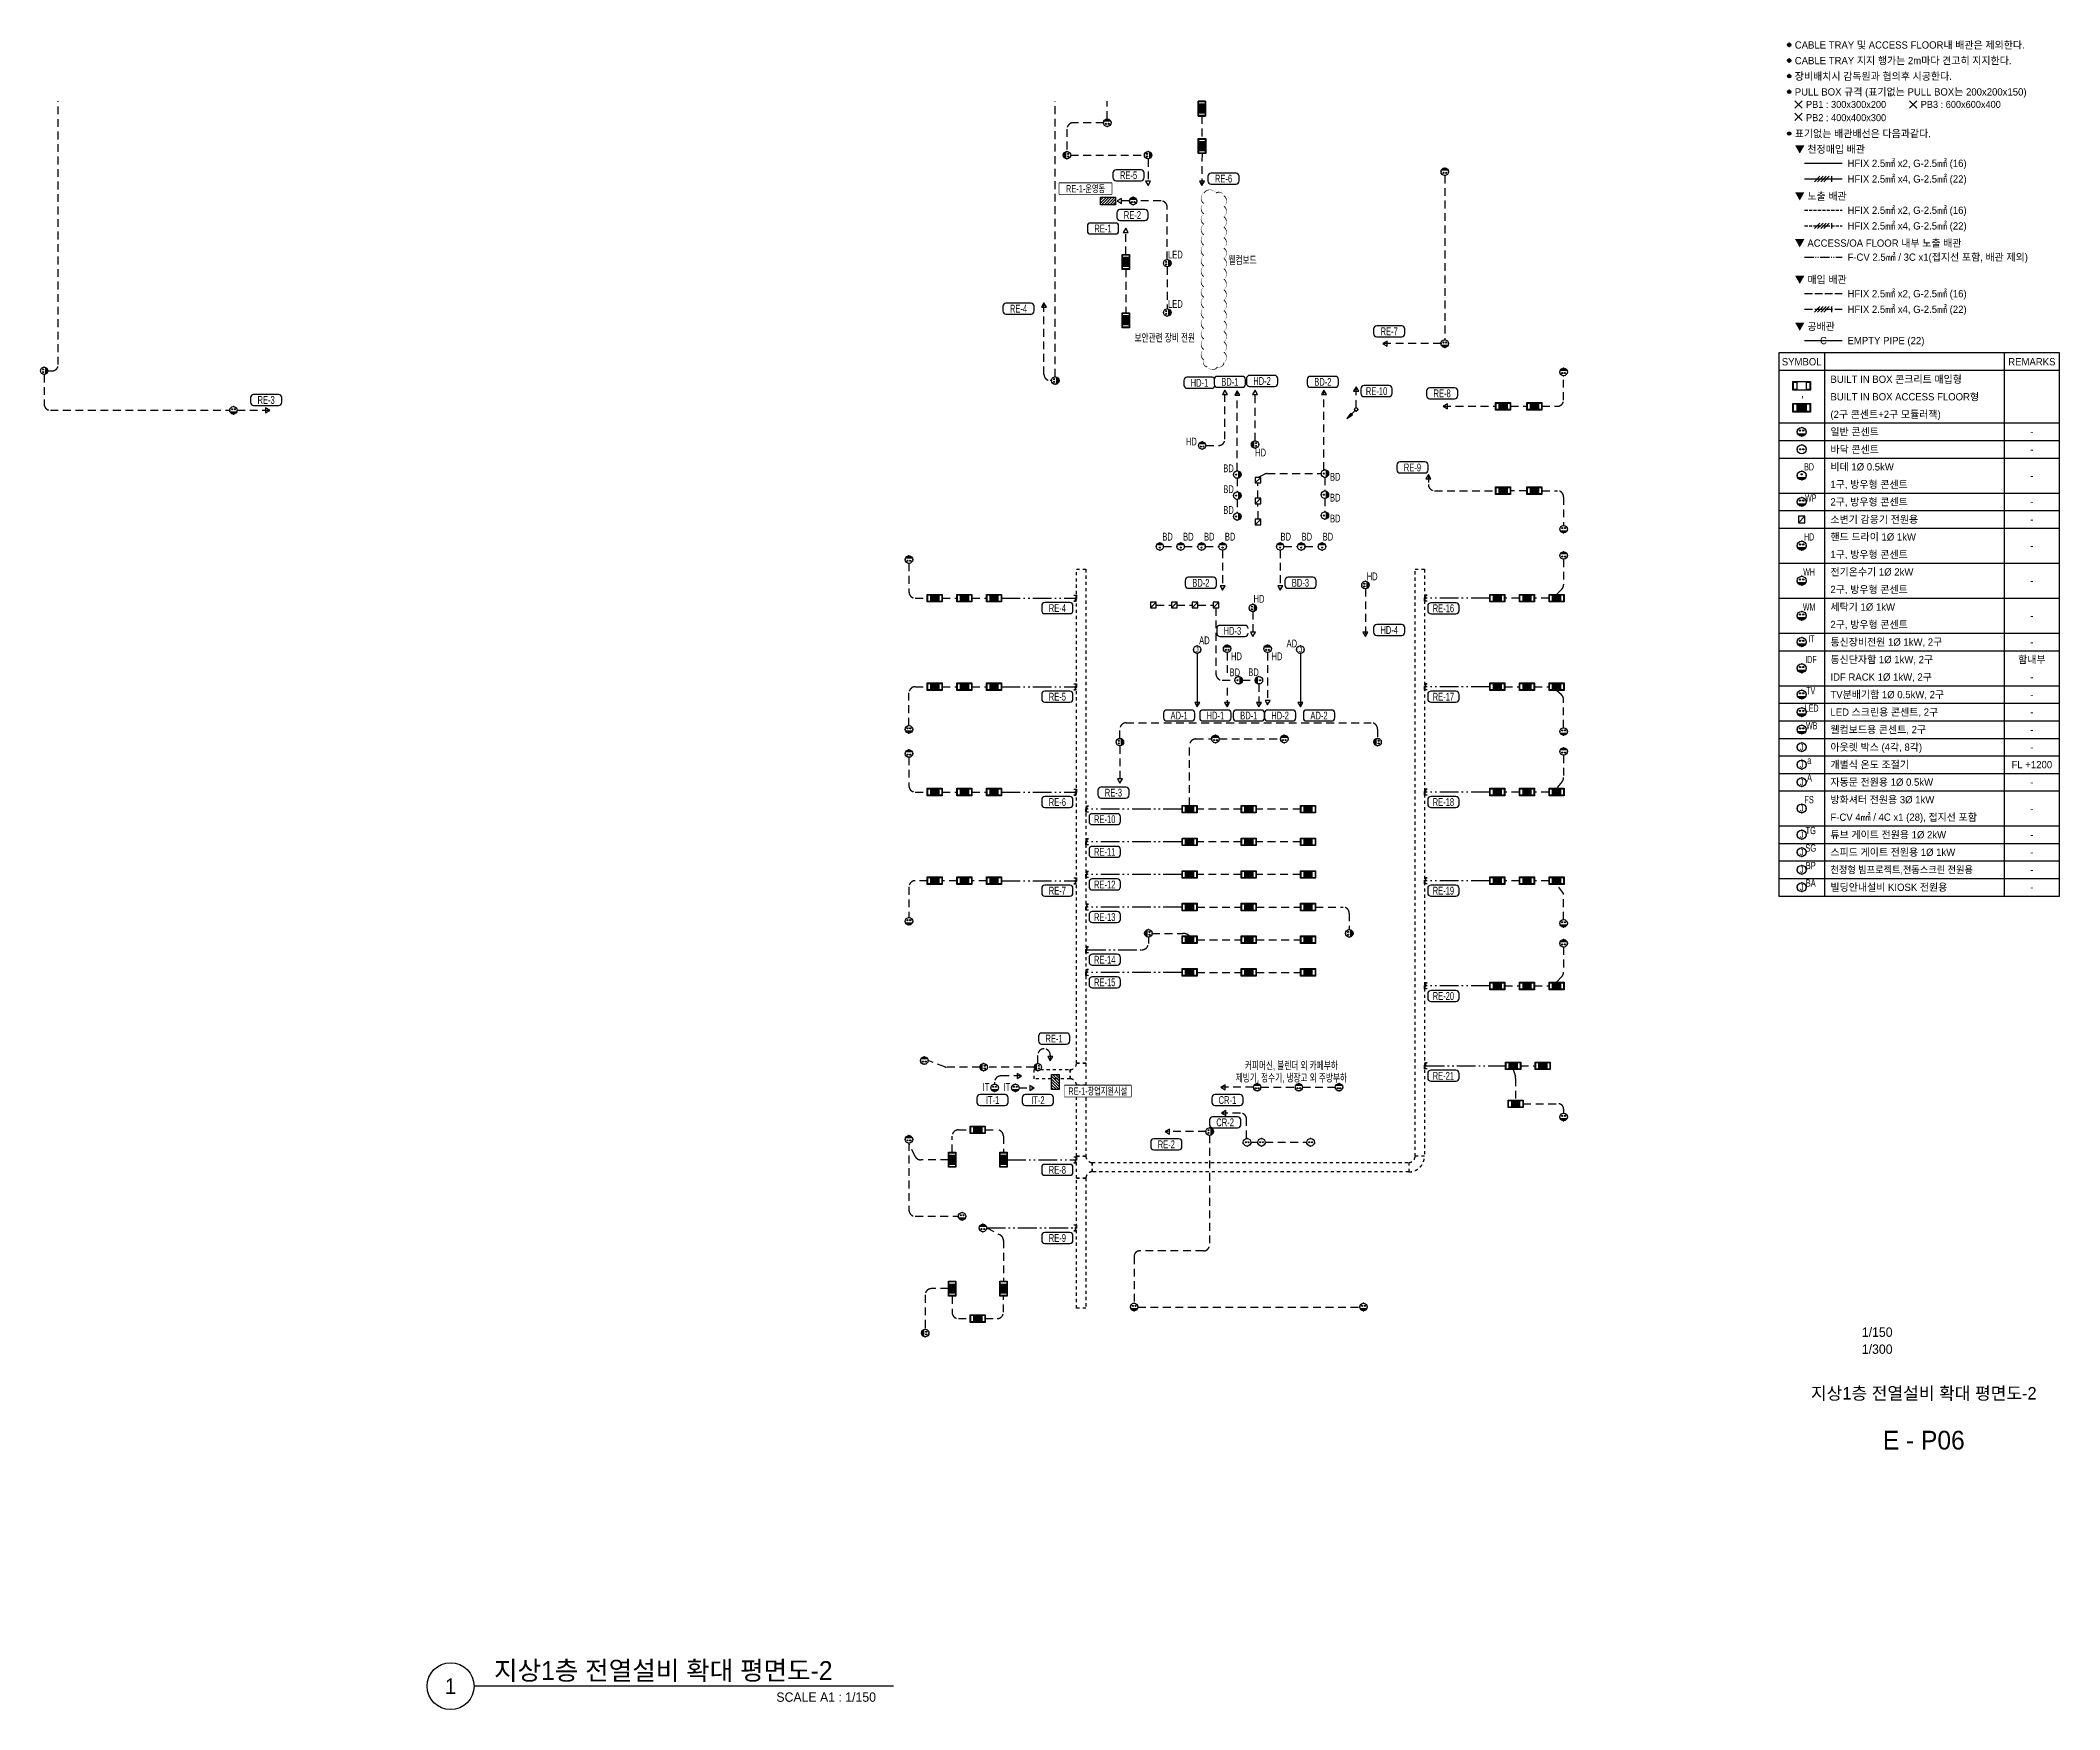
# Model space of a CAD drawing. Header units: millimetres. Extents: x 35956 to 501590, y -530175 to 1059940.
# Drawn here: x 404740 to 501590, y -351975 to -271930 of the extents above; entities that cross this region are included whole.
import ezdxf
from ezdxf.enums import TextEntityAlignment as Align
from ezdxf.xclip import XClip

# ---------------------------------------------------------------- set-up
doc = ezdxf.new("R2010")
doc.units = ezdxf.units.MM
doc.header["$LTSCALE"] = 150
doc.header["$XCLIPFRAME"] = 2
doc.set_wipeout_variables(frame=1)
for name, pattern in [('D1', [3, 1, -1, 1]), ('D2', [6.5, 2.5, -1.5, 2.5]), ('E6', [10, 6, -1, 0.5, -1, 0.5, -1]), ('LH2', [2.85, 2, -0.85]), ('LH4', [6.45, 5, -1.45])]:
    doc.linetypes.add(name, pattern=pattern)
doc.layers.get('Defpoints').update_dxf_attribs({"color": 161})
for name, color, linetype in [('------01 Distribution Panel', 3, 'Continuous'), ('------06 Receptacle', 6, 'Continuous'), ('------07 System Box', 6, 'Continuous'), ('------Number of Strands (가닥수)', 1, 'Continuous'), ('-----20 General Symbol', 3, 'Continuous'), ('-----21 Embeded Wire in Ceiling or Wall', 4, 'Continuous'), ('-----22 Concealed Wire in Floor', 4, 'E6'), ('-----22 Embeded in Floor', 4, 'D2'), ('-----23 Concealed or Exposed Wire', 4, 'D1'), ('-----26 Electrical Cable Tray_Access Floor', 1, 'D1'), ('-----29 Cable Schedule', 1, 'Continuous'), ('-----30 Text', 2, 'Continuous'), ('-----41 Drawing Title', 2, 'Continuous'), ('-----42 Drawing Number', 2, 'Continuous'), ('-----43 Drawing Scale', 3, 'Continuous'), ('4', 4, 'Continuous')]:
    doc.layers.add(name, color=color, linetype=linetype)
doc.styles.add('ELEC', font='')
doc.styles.get('ELEC').set_extended_font_data('Dotum')

msp = doc.modelspace()

# ---------------------------------------------------------------- texts
at = {"layer": '------06 Receptacle', "style": 'ELEC', "width": 0.7}
for s, p in [('LED', (459177, -282200)), ('LED', (459177, -284569)), ('HD', (459946, -291165)), ('HD', (463264, -291694)), ('BD', (461726, -292450)), ('BD', (461726, -293450)), ('BD', (466844, -292857)), ('BD', (461726, -294450)), ('BD', (466844, -293857)), ('BD', (466844, -294857)), ('BD', (458802, -295729)), ('BD', (459802, -295729)), ('BD', (460803, -295729)), ('BD', (461804, -295729)), ('BD', (464474, -295729)), ('BD', (465484, -295729)), ('BD', (466494, -295729)), ('HD', (468617, -297634)), ('HD', (463189, -298710)), ('BD', (462029, -302234)), ('HD', (462109, -301464)), ('BD', (462926, -302229)), ('HD', (464051, -301464))]:
    msp.add_text(s, height=375, dxfattribs=at).set_placement(p, align=Align.MIDDLE)
at = {"layer": '-----20 General Symbol', "style": 'ELEC', "width": 0.7}
msp.add_text('AD', height=375, dxfattribs=at).set_placement((464764, -300849), align=Align.MIDDLE)
at = {"layer": '-----41 Drawing Title', "style": 'ELEC'}
msp.add_text('지상1층 전열설비 확대 평면도-2', height=600, dxfattribs=at).set_placement((495075, -336805), align=Align.MIDDLE_CENTER)
at = {"layer": '-----41 Drawing Title', "color": 2, "style": 'ELEC'}
msp.add_text('지상1층 전열설비 확대 평면도-2', height=900, dxfattribs=at).set_placement((426498, -350550))
at = {"layer": '-----41 Drawing Title', "color": 7, "style": 'ELEC'}
msp.add_text('1', height=750, dxfattribs=at).set_placement((424414, -350850), align=Align.MIDDLE)
at = {"layer": '-----41 Drawing Title', "style": 'ELEC'}
msp.add_text('SCALE A1 : 1/150', height=450, dxfattribs=at).set_placement((444819, -351600), align=Align.RIGHT)
at = {"layer": '-----42 Drawing Number', "style": 'ELEC'}
msp.add_text('E - P06', height=900, dxfattribs=at).set_placement((495075, -339055), align=Align.MIDDLE_CENTER)
at = {"layer": '-----43 Drawing Scale', "style": 'ELEC'}
for s, p in [('1/150', (492840, -333875)), ('1/300', (492840, -334690))]:
    msp.add_text(s, height=450, dxfattribs=at).set_placement(p, align=Align.MIDDLE_CENTER)
at = {"layer": 'Defpoints', "style": 'ELEC', "width": 0.7}
for s, p in [('웰컴보드', (462399, -282449)), ('보안관련 장비 전원', (458672, -286179)), ('제빙기, 정수기, 냉장고 외 주방부하', (464741, -321681)), ('커피머신, 블렌더 외 카페부하', (464741, -321088))]:
    msp.add_text(s, height=375, dxfattribs=at).set_placement(p, align=Align.MIDDLE)

# ---------------------------------------------------------------- blocks, each defined once
blk = doc.blocks.new('O04')
blk.add_circle((0, 0), 150)
for p in [(-150, 0), (0, 150), (150, 0), (0, -150)]:
    blk.add_point(p)
at = {"style": 'ELEC'}
blk.add_text('J', height=214, dxfattribs=at).set_placement((0, 0), align=Align.MIDDLE)
blk = doc.blocks.new('B02')
h = blk.add_hatch(color=256)
h.paths.add_polyline_path([(-136, 86, 0.632456), (136, 86)])
h.paths.add_polyline_path([(-75, 193, 1), (-32, 193, 1)])
h.paths.add_polyline_path([(32, 193, 1), (75, 193, 1)])
blk.add_line((-136, 86), (136, 86))
at = {"linetype": 'Continuous'}
blk.add_circle((0, 150), 150, dxfattribs=at)
for centre in [(-54, 193), (54, 193)]:
    blk.add_circle(centre, 21.4)
for p in [(-150, 150), (0, 300), (0, 0), (150, 150)]:
    blk.add_point(p)
blk = doc.blocks.new('B08')
at = {"linetype": 'Continuous'}
for points in [[(300, -150), (-300, -150), (-300, 150), (300, 150)], [(-150, 150), (150, 150), (150, -150), (-150, -150)]]:
    blk.add_lwpolyline(points, close=True, dxfattribs=at)
at = {"color": 1, "linetype": 'Continuous'}
for points in [[(-280, 130), (-170, 130), (-170, -130), (-280, -130)], [(170, 130), (280, 130), (280, -130), (170, -130)]]:
    blk.add_lwpolyline(points, close=True, dxfattribs=at)
blk = doc.blocks.new('B11')
h = blk.add_hatch(color=256)
h.dxf.hatch_style = 1
h.paths.add_polyline_path([(150, 150), (-150, 150), (-150, -150), (150, -150)])
at = {"linetype": 'Continuous'}
for points in [[(300, -150), (-300, -150), (-300, 150), (300, 150)], [(-150, 150), (150, 150), (150, -150), (-150, -150)]]:
    blk.add_lwpolyline(points, close=True, dxfattribs=at)
at = {"color": 1, "linetype": 'Continuous'}
for points in [[(-280, 130), (-170, 130), (-170, -130), (-280, -130)], [(170, 130), (280, 130), (280, -130), (170, -130)]]:
    blk.add_lwpolyline(points, close=True, dxfattribs=at)
blk = doc.blocks.new('B01')
h = blk.add_hatch(color=256)
h.paths.add_polyline_path([(21, 193, 1), (-21, 193, 1)])
h.paths.add_polyline_path([(-136, 86, 0.632456), (136, 86)])
blk.add_line((-136, 86), (136, 86))
at = {"linetype": 'Continuous'}
blk.add_circle((0, 150), 150, dxfattribs=at)
blk.add_circle((0, 193), 21.4)
for p in [(-150, 150), (0, 300), (0, 0), (150, 150)]:
    blk.add_point(p)
blk = doc.blocks.new('B17')
blk.add_line((112.5, 0), (-112.5, -225))
blk.add_lwpolyline([(112.5, 0), (-112.5, 0), (-112.5, -225), (112.5, -225)], close=True)
blk = doc.blocks.new('A$Ce357b17b')
at = {"layer": '-----30 Text'}
h = blk.add_hatch(color=256, dxfattribs=at)
edge = h.paths.add_edge_path()
edge.add_arc((-31961, -9700), 160, 0, 360)
h = blk.add_hatch(color=256, dxfattribs=at)
edge = h.paths.add_edge_path()
edge.add_arc((-31961, -11200), 160, 0, 360)
h = blk.add_hatch(color=256, dxfattribs=at)
edge = h.paths.add_edge_path()
edge.add_arc((-31961, -12700), 160, 0, 360)
h = blk.add_hatch(color=256, dxfattribs=at)
edge = h.paths.add_edge_path()
edge.add_arc((-31961, -18200), 160, 0, 360)
at = {"layer": '------Number of Strands (가닥수)'}
for p, q in [((-29536, -22814), (-29008, -22286)), ((-29237, -22814), (-28709, -22286)), ((-28939, -22814), (-28411, -22286)), ((-28640, -22814), (-28112, -22286)), ((-27878, -22814), (-27878, -22286)), ((-29536, -27314), (-29008, -26786)), ((-29237, -27314), (-28709, -26786)), ((-28939, -27314), (-28411, -26786)), ((-28640, -27314), (-28112, -26786)), ((-27878, -27314), (-27878, -26786)), ((-29536, -35314), (-29008, -34786)), ((-29237, -35314), (-28709, -34786)), ((-28939, -35314), (-28411, -34786)), ((-28640, -35314), (-28112, -34786)), ((-27878, -35314), (-27878, -34786))]:
    blk.add_line(p, q, dxfattribs=at)
at = {"layer": '-----21 Embeded Wire in Ceiling or Wall'}
blk.add_line((-30484, -38050), (-26865, -38050), dxfattribs=at)
at = {"layer": '-----22 Concealed Wire in Floor'}
blk.add_line((-30484, -30050), (-26865, -30050), dxfattribs=at)
at = {"layer": '-----30 Text'}
for centre in [(-31961, -9700), (-31961, -11200), (-31961, -12700), (-31961, -18200)]:
    blk.add_circle(centre, 160, dxfattribs=at)
for p in [(-31961, -9540), (-32121, -9700), (-32121, -11200), (-31961, -9860), (-31961, -11040), (-31961, -11360), (-31801, -9700), (-31801, -11200), (-31961, -12540), (-31961, -14040)]:
    blk.add_point(p, dxfattribs=at)
at = {"layer": '4'}
for p, q in [((-30484, -21050), (-26865, -21050)), ((-30484, -22550), (-26865, -22550))]:
    blk.add_line(p, q, dxfattribs=at)
at = {"layer": '4', "linetype": 'LH2'}
for p, q in [((-30484, -25550), (-26865, -25550)), ((-30484, -27050), (-26865, -27050))]:
    blk.add_line(p, q, dxfattribs=at)
at = {"layer": '4', "linetype": 'LH4'}
for p, q in [((-30484, -33550), (-26865, -33550)), ((-30484, -35050), (-26865, -35050))]:
    blk.add_line(p, q, dxfattribs=at)
at = {"layer": '-----30 Text', "style": 'ELEC'}
for s, p in [('CABLE TRAY 및 ACCESS FLOOR내 배관은 제외한다.', (-31425, -9700)), ('CABLE TRAY 지지 행가는 2m마다 견고히 지지한다.', (-31425, -11200)), ('장비배치시 감독원과 협의후 시공한다.', (-31425, -12700)), ('▼ 천정매입 배관', (-31425, -19700)), ('HFIX 2.5㎟ x2, G-2.5㎟ (16)', (-26365, -21050)), ('HFIX 2.5㎟ x4, G-2.5㎟ (22)', (-26365, -22550)), ('▼ 노출 배관', (-31425, -24200)), ('HFIX 2.5㎟ x2, G-2.5㎟ (16)', (-26365, -25550)), ('HFIX 2.5㎟ x4, G-2.5㎟ (22)', (-26365, -27050)), ('▼ ACCESS/OA FLOOR 내부 노출 배관', (-31425, -28700)), ('F-CV 2.5㎟ / 3C x1(접지선 포함, 배관 제외) ', (-26365, -30050)), ('▼ 매입 배관', (-31425, -32200)), ('HFIX 2.5㎟ x2, G-2.5㎟ (16)', (-26365, -33550)), ('HFIX 2.5㎟ x4, G-2.5㎟ (22)', (-26365, -35050)), ('▼ 공배관', (-31425, -36700))]:
    blk.add_text(s, height=700, dxfattribs=at).set_placement(p, align=Align.MIDDLE_LEFT)
for points in [[(-20425, -15050), (-20425, -15750), (-19726, -15750), (-19726, -15050)], [(-31425, -16250), (-31425, -16950), (-30726, -16950), (-30726, -16250)]]:
    blk.add_wipeout(points).dxf.layer = '-----20 General Symbol'
at = {"color": 3}
blk.add_wipeout([(-6020, -91320), (-6020, -39240), (-32961, -39240), (-32961, -91320)], dxfattribs=at).dxf.layer = '-----29 Cable Schedule'
at = {"layer": '------06 Receptacle'}
h = blk.add_hatch(color=256, dxfattribs=at)
edge = h.paths.add_edge_path()
edge.add_arc((-30913, -48480), 60, 0, 360)
h = blk.add_hatch(color=256, dxfattribs=at)
edge = h.paths.add_edge_path()
edge.add_arc((-30613, -48480), 60, 0, 360)
for centre, radius in [((-30763, -48480), 420), ((-30913, -48480), 60), ((-30613, -48480), 60)]:
    blk.add_circle(centre, radius, dxfattribs=at)
for p in [(-31183, -48480), (-30343, -48480)]:
    blk.add_point(p, dxfattribs=at)
at = {"layer": '-----20 General Symbol'}
for p, q in [((-19726, -15750), (-20425, -15050)), ((-19726, -15050), (-20425, -15750))]:
    blk.add_line(p, q, dxfattribs=at)
at = {"layer": '-----29 Cable Schedule'}
for p, q in [((-28565, -39240), (-28565, -40920)), ((-11349, -39240), (-11349, -40920)), ((-28565, -40920), (-28565, -91320)), ((-11349, -40920), (-11349, -91320)), ((-6020, -45960), (-32961, -45960)), ((-32961, -47640), (-6020, -47640)), ((-32961, -49320), (-6020, -49320)), ((-32961, -52680), (-6020, -52680)), ((-32961, -54360), (-6020, -54360)), ((-32961, -56040), (-6020, -56040)), ((-32961, -59400), (-6020, -59400)), ((-32961, -62760), (-6020, -62760)), ((-32961, -66120), (-6020, -66120)), ((-32961, -67800), (-6020, -67800)), ((-32961, -71160), (-6020, -71160)), ((-32961, -72840), (-6020, -72840)), ((-32961, -74520), (-6020, -74520)), ((-32961, -76200), (-6020, -76200)), ((-32961, -77880), (-6020, -77880)), ((-32961, -79560), (-6020, -79560)), ((-32961, -81240), (-6020, -81240)), ((-32961, -84600), (-6020, -84600)), ((-32961, -86280), (-6020, -86280)), ((-32961, -87960), (-6020, -87960)), ((-32961, -89640), (-6020, -89640)), ((-32961, -91320), (-6020, -91320))]:
    blk.add_line(p, q, dxfattribs=at)
at = {"layer": '-----29 Cable Schedule', "color": 3}
blk.add_line((-6020, -40920), (-32961, -40920), dxfattribs=at)
blk.add_lwpolyline([(-6020, -91320), (-6020, -39240), (-32961, -39240), (-32961, -91320)], close=True, dxfattribs=at)
blk.add_point((-30763, -48060))
at = {"layer": '------06 Receptacle', "xscale": 2.8, "yscale": 2.8, "zscale": 2.8}
for name, p in [('B08', (-30763, -42390)), ('B11', (-30763, -44490)), ('B01', (-30763, -51420)), ('B17', (-30763, -54885)), ('B02', (-30763, -69900))]:
    blk.add_blockref(name, p, dxfattribs=at)
at = {"layer": '------06 Receptacle', "color": 0, "xscale": 2.8, "yscale": 2.8, "zscale": 2.8}
for p in [(-30763, -47220), (-30763, -53940), (-30763, -58140), (-30763, -61500), (-30763, -64860), (-30763, -67380), (-30763, -72420), (-30763, -74100), (-30763, -75780)]:
    blk.add_blockref('B02', p, dxfattribs=at)
at = {"layer": '-----20 General Symbol', "xscale": 2.8, "yscale": 2.8, "zscale": 2.8}
for p in [(-30763, -77040), (-30763, -78720), (-30763, -80400), (-30763, -82920), (-30763, -85440), (-30763, -87120), (-30763, -88800), (-30763, -90480)]:
    blk.add_blockref('O04', p, dxfattribs=at)
at = {"layer": '------06 Receptacle', "style": 'ELEC', "width": 0.6}
for s, p in [('BD', (-30053, -50158)), ('WP', (-29891, -53142)), ('HD', (-30053, -56878)), ('WH', (-30053, -60238)), ('WM', (-30053, -63598)), ('IT', (-29828, -66655)), ('IDF', (-29874, -68638)), ('TV', (-29891, -71622)), ('LED', (-29800, -73302)), ('WB', (-29800, -74982))]:
    blk.add_text(s, height=700, dxfattribs=at).set_placement(p, align=Align.MIDDLE)
at = {"layer": '-----20 General Symbol', "style": 'ELEC', "width": 0.7}
blk.add_text('a', height=700, dxfattribs=at).set_placement((-30238, -78308), align=Align.MIDDLE_LEFT)
for s, p in [('A', (-30011, -79989)), ('FS', (-30053, -82078)), ('TG', (-29895, -85036)), ('SG', (-29895, -86716)), ('BP', (-29895, -88396)), ('BA', (-29895, -90076))]:
    blk.add_text(s, height=700, dxfattribs=at).set_placement(p, align=Align.MIDDLE)
at = {"layer": '-----23 Concealed or Exposed Wire', "style": 'ELEC'}
blk.add_text('C', height=700, dxfattribs=at).set_placement((-28675, -38050), align=Align.MIDDLE_CENTER)
at = {"layer": '-----29 Cable Schedule', "color": 2, "style": 'ELEC'}
for s, p in [('SYMBOL', (-30763, -40080)), ('REMARKS', (-8684, -40080))]:
    blk.add_text(s, height=700, dxfattribs=at).set_placement(p, align=Align.MIDDLE)
at = {"layer": '-----30 Text', "style": 'ELEC'}
for s, height, p in [('PB3 : 600x600x400', 672.93, (-19344, -15400)), ('표기없는 배관배선은 다음과같다.', 700, (-31425, -18200)), ('EMPTY PIPE (22)', 700, (-26365, -38050)), ('BUILT IN BOX 콘크리트 매입형', 700, (-28005, -41760)), (',', 700, (-30805, -43128)), ('BUILT IN BOX ACCESS FLOOR형', 700, (-28005, -43440)), ('(2구 콘센트+2구 모듈러잭)', 700, (-28005, -45120)), ('일반 콘센트', 700, (-28005, -46800)), ('바닥 콘센트', 700, (-28005, -48480)), ('비데 1%%216 0.5kW', 700, (-28005, -50160)), ('1구, 방우형 콘센트', 700, (-28005, -51840)), ('2구, 방우형 콘센트', 700, (-28005, -53520)), ('소변기 감응기 전원용', 700, (-28005, -55200)), ('핸드 드라이 1Ø 1kW', 700, (-28005, -56880)), ('전기온수기 1%%216 2kW', 700, (-28005, -60240)), ('1구, 방우형 콘센트', 700, (-28005, -58560)), ('2구, 방우형 콘센트', 700, (-28005, -61920)), ('세탁기 1Ø 1kW', 700, (-28005, -63600)), ('2구, 방우형 콘센트', 700, (-28005, -65280)), ('통신장비전원 1%%216 1kW, 2구', 700, (-28005, -66960)), ('통신단자함 1%%216 1kW, 2구', 700, (-28005, -68640)), ('TV분배기함 1%%216 0.5kW, 2구', 700, (-28005, -72000)), ('IDF RACK 1%%216 1kW, 2구', 700, (-28005, -70320)), ('LED 스크린용 콘센트, 2구', 700, (-28005, -73680)), ('웰컴보드용 콘센트, 2구', 700, (-28005, -75360)), ('아웃렛 박스 (4각, 8각)', 700, (-28005, -77040)), ('개별식 온도 조절기', 700, (-28005, -78720)), ('자동문 전원용 1%%216 0.5kW', 700, (-28005, -80400)), ('F-CV 4㎟ / 4C x1 (28), 접지선 포함', 700, (-28005, -83760)), ('방화셔터 전원용 3%%216 1kW', 700, (-28005, -82080)), ('튜브 게이트 전원용 1Ø 2kW', 700, (-28005, -85440)), ('스피드 게이트 전원용 1Ø 1kW', 700, (-28005, -87120)), ('빌딩안내설비 KIOSK 전원용', 700, (-28005, -90480))]:
    blk.add_text(s, height=height, dxfattribs=at).set_placement(p, align=Align.MIDDLE_LEFT)
for s, p in [('-', (-8684, -46800)), ('-', (-8684, -48480)), ('-', (-8684, -51000)), ('-', (-8684, -53520)), ('-', (-8684, -55200)), ('-', (-8684, -57720)), ('-', (-8684, -61080)), ('-', (-8684, -64440)), ('-', (-8684, -66960)), ('함내부', (-8684, -68640)), ('-', (-8684, -70320)), ('-', (-8684, -72000)), ('-', (-8684, -73680)), ('-', (-8684, -75360)), ('-', (-8684, -77040)), ('FL +1200', (-8684, -78720)), ('-', (-8684, -80400)), ('-', (-8684, -82920)), ('-', (-8684, -85440)), ('-', (-8684, -87120)), ('-', (-8684, -88800)), ('-', (-8684, -90480))]:
    blk.add_text(s, height=700, dxfattribs=at).set_placement(p, align=Align.MIDDLE_CENTER)
at = {"layer": '-----30 Text', "style": 'ELEC', "width": 0.9}
blk.add_text('천정형 빔프로젝트,전동스크린 전원용', height=700, dxfattribs=at).set_placement((-28005, -88800), align=Align.MIDDLE_LEFT)
blk.add_wipeout([(-31425, -15050), (-31425, -15750), (-30726, -15750), (-30726, -15050)]).dxf.layer = '-----20 General Symbol'
at = {"layer": '-----30 Text'}
h = blk.add_hatch(color=256, dxfattribs=at)
edge = h.paths.add_edge_path()
edge.add_arc((-31961, -14200), 160, 0, 360)
at = {"layer": '-----20 General Symbol'}
for p, q in [((-30726, -15750), (-31425, -15050)), ((-30726, -15050), (-31425, -15750)), ((-30726, -16950), (-31425, -16250)), ((-30726, -16250), (-31425, -16950))]:
    blk.add_line(p, q, dxfattribs=at)
at = {"layer": '-----30 Text'}
blk.add_circle((-31961, -14200), 160, dxfattribs=at)
at = {"layer": '-----30 Text', "style": 'ELEC'}
for s, height, p in [('PULL BOX 규격 (표기없는 PULL BOX는 200x200x150)', 700, (-31425, -14200)), ('PB1 : 300x300x200', 672.93, (-30344, -15400)), ('PB2 : 400x400x300', 672.93, (-30344, -16671))]:
    blk.add_text(s, height=height, dxfattribs=at).set_placement(p, align=Align.MIDDLE_LEFT)
blk = doc.blocks.new('A02')
h = blk.add_hatch()
h.set_pattern_fill('ANSI31', color=256, scale=25, style=0)
h.set_pattern_definition([(45, (-2000, -19200), (-56.1266, 56.1266), [])])
h.paths.add_polyline_path([(-300, 300), (-300, 0), (300, 0), (300, 300)])
blk.add_lwpolyline([(300, 0), (-300, 0), (-300, 300), (300, 300)], close=True)
blk = doc.blocks.new('O07')
blk.add_lwpolyline([(-173, -100), (0, 0), (-173, 100)], close=True)
blk = doc.blocks.new('O08')
blk.add_hatch(color=256).paths.add_polyline_path([(-120, 51), (-120, 0), (120, 0), (120, 51)])
blk.add_lwpolyline([(120, 127.5), (120, 0), (-120, 0), (-120, 127.5), (-120, 51), (120, 51)])
blk = doc.blocks.new('A$C2ba48c73')
at = {"layer": '-----23 Concealed or Exposed Wire', "rotation": 180}
blk.add_blockref('O08', (0, 0), dxfattribs=at)
blk = doc.blocks.new('O01')
blk.add_hatch(color=256).paths.add_polyline_path([(-149, -218), (-218, -149), (-368, -368)])
blk.add_line((-46, -46), (-184, -184))
blk.add_lwpolyline([(-368, -368), (-149, -218), (-218, -149), (-368, -368)])
blk.add_circle((0, 0), 65)
for p in [(-65, 0), (-65, 0), (0, 65), (0, 65), (65, 0), (65, 0), (0, -65), (0, -65)]:
    blk.add_point(p)
blk = doc.blocks.new('바닥 콘센트')
h = blk.add_hatch(color=256)
edge = h.paths.add_edge_path()
edge.add_arc((161708, -313902), 25.7, 0, 360)
edge = h.paths.add_edge_path()
edge.add_arc((161837, -313902), 25.7, 0, 360)
at = {"linetype": 'Continuous'}
blk.add_circle((161772, -313902), 180, dxfattribs=at)
for centre in [(161708, -313902), (161837, -313902)]:
    blk.add_circle(centre, 25.7)
for p in [(161772, -313722), (161592, -313954), (161772, -314082), (161952, -313954)]:
    blk.add_point(p)

# ---------------------------------------------------------------- linework, layer by layer
at = {"layer": '------01 Distribution Panel', "color": 1, "elevation": 0}
for points in [[(453611, -279306), (456127, -279306), (456127, -278781), (453611, -278781)], [(453855, -322576), (457055, -322576), (457055, -322051), (453855, -322051)]]:
    msp.add_lwpolyline(points, close=True, dxfattribs=at)
at = {"layer": '-----21 Embeded Wire in Ceiling or Wall', "elevation": 0}
msp.add_lwpolyline([(460225, -301325), (460225, -303885)], dxfattribs=at)
at = {"layer": '-----21 Embeded Wire in Ceiling or Wall'}
msp.add_lwpolyline([(465175, -301325), (465175, -303885)], dxfattribs=at)
at = {"layer": '-----22 Concealed Wire in Floor', "elevation": 0}
for points in [[(450840, -298675), (454435, -298675)], [(474260, -298675), (471128, -298685)], [(450840, -302925), (454435, -302925)], [(474260, -302925), (471128, -302925)], [(450840, -307975), (454435, -307975)], [(474260, -307975), (471128, -307975)], [(459500, -308796), (454885, -308796)], [(459500, -310361), (454885, -310361)], [(450840, -312225), (454435, -312225)], [(459500, -311926), (454885, -311926)], [(474260, -312225), (471128, -312225)], [(459500, -313491), (454885, -313491)], [(459500, -316621), (454885, -316621)], [(474260, -317275), (471128, -317275)], [(451111, -325611), (454435, -325611)]]:
    msp.add_lwpolyline(points, dxfattribs=at)
at = {"layer": '-----22 Embeded in Floor'}
for p, q in [((467850, -289550), (467850, -288550)), ((463280, -322130), (464918, -322130)), ((465278, -322130), (466847, -322130)), ((462799, -324770), (463131, -324770)), ((463491, -324770), (465485, -324770))]:
    msp.add_line(p, q, dxfattribs=at)
at = {"layer": '-----22 Embeded in Floor', "elevation": 0}
for points in [[(405100, -287775), (405300, -287775, 0.414214), (405600, -287475), (405600, -274850)], [(455733, -275880), (454280, -275880, 0.414214), (453980, -276180), (453980, -277254)], [(453240, -288242), (453176, -288242, -0.414214), (452876, -287942), (452876, -284515)], [(404920, -287955), (404920, -289370, 0.414214), (405220, -289670), (413820, -289670)], [(476760, -289475), (477499, -289475, 0.414214), (477799, -289175), (477799, -288010)], [(460642, -291355), (461254, -291355, 0.414214), (461554, -291055), (461554, -288698)], [(463140, -292884), (463453, -292734, -0.111867), (463583, -292705), (466170, -292705)], [(471312, -292748), (471312, -293225, 0.414214), (471612, -293525), (474540, -293525)], [(476760, -293525), (477500, -293525, -0.414214), (477800, -293825), (477800, -295190)], [(446400, -297010), (446400, -298375, 0.414214), (446700, -298675), (447280, -298675)], [(477800, -296810), (477800, -298033, -0.200058), (477711, -298246), (477460, -298495)], [(461125, -299144), (461125, -302313, 0.414214), (461425, -302613), (462028, -302613)], [(446400, -304790), (446400, -303225), (446400, -303225, -0.414214), (446700, -302925), (447280, -302925)], [(477800, -304890), (477800, -303543, 0.213356), (477700, -303320), (477460, -303105)], [(459860, -308616), (459860, -305730, -0.414214), (460160, -305430), (460920, -305430)], [(446400, -306310), (446400, -307675, 0.414214), (446700, -307975), (447280, -307975)], [(477800, -306210), (477800, -307282, -0.176663), (477730, -307475), (477460, -307795)], [(447280, -312225), (446700, -312225, 0.414214), (446400, -312525), (446400, -313990)], [(465900, -313491), (467220, -313491, -0.414214), (467520, -313791), (467520, -314570)], [(458063, -314750), (459532, -314750, -0.056382), (459588, -314756, -0.159553), (459860, -314876)], [(457883, -314930), (457883, -315236, -0.414214), (457583, -315536)], [(477800, -315410), (477800, -316613, -0.190137), (477719, -316818), (477460, -317095)], [(452580, -320986), (452580, -320586, -0.414214), (452880, -320286), (452880, -320286, -0.414214), (453180, -320586), (453180, -320869)], [(449800, -321166), (448206, -321166, -0.07485), (448118, -321153), (447315, -320850)], [(475380, -321280), (475486, -321610, -0.077649), (475500, -321702), (475500, -321702), (475500, -322745)], [(451803, -321590), (450807, -321590, 0.414214), (450507, -321890), (450507, -321980)], [(475860, -322925), (477550, -322925, -0.414214), (477800, -323175), (477800, -323200), (477800, -323374)], [(448469, -325251), (448469, -324476, -0.414214), (448769, -324176), (449340, -324176)], [(450060, -324176), (450631, -324176, -0.414214), (450931, -324476), (450931, -325251)], [(448289, -325611), (446964, -325611, -0.273213), (446701, -325456), (446400, -324810), (446400, -328020, 0.414214), (446700, -328320), (448770, -328320)], [(450130, -328880), (450768, -329208, -0.281149), (450931, -329475), (450931, -331429)], [(448289, -331789), (447480, -331789, 0.414214), (447180, -332089), (447180, -333737)], [(448469, -332149), (448469, -332924, 0.414214), (448769, -333224), (449340, -333224)], [(450060, -333224), (450631, -333224, 0.414214), (450931, -332924), (450931, -332149)]]:
    msp.add_lwpolyline(points, format="xyb", dxfattribs=at)
for points in [[(455913, -275700), (455913, -274850)], [(460450, -275560), (460456, -276640)], [(454160, -277434), (457690, -277434)], [(457870, -277614), (457870, -278893)], [(460456, -277360), (460450, -278893)], [(472100, -278410), (472100, -286290)], [(456973, -279630), (456393, -279630)], [(456800, -282190), (456800, -280938)], [(458789, -282793), (458789, -284800)], [(456800, -282910), (456800, -284990)], [(471920, -286470), (469136, -286470)], [(462150, -292570), (462150, -288743)], [(463003, -291127), (463003, -288698)], [(466305, -292525), (466305, -288698)], [(472019, -289475), (474540, -289475)], [(475260, -289475), (476040, -289475)], [(414180, -289670), (415752, -289670)], [(462150, -292930), (462150, -293580)], [(463140, -293884), (463140, -293154)], [(466350, -292885), (466350, -293535)], [(462150, -293940), (462150, -294580)], [(463145, -294880), (463140, -294154)], [(466350, -293895), (466350, -294535)], [(476040, -293525), (475260, -293525)], [(458615, -296200), (459255, -296200)], [(459615, -296200), (460255, -296200)], [(460615, -296200), (461265, -296200)], [(464385, -296200), (465035, -296200)], [(465395, -296200), (466035, -296200)], [(461445, -296380), (461445, -298296)], [(464205, -296380), (464205, -298296)], [(468295, -298230), (468295, -300519)], [(448000, -298675), (448700, -298675)], [(449420, -298675), (450120, -298675)], [(458260, -299009), (458990, -299009)], [(459260, -299009), (459990, -299009)], [(460260, -299009), (460990, -299009)], [(475680, -298675), (474980, -298675)], [(477100, -298675), (476400, -298675)], [(462895, -299324), (462895, -300519)], [(461660, -301285), (461660, -302329)], [(463602, -301285), (463598, -303795)], [(448000, -302925), (448700, -302925)], [(449420, -302925), (450120, -302925)], [(461660, -302975), (461660, -303885)], [(462395, -302613), (463005, -302613)], [(463185, -302793), (463185, -303885)], [(474980, -302925), (475680, -302925)], [(476400, -302925), (477100, -302925)], [(456517, -305760), (456517, -307543)], [(461280, -305430), (464221, -305430)], [(448000, -307975), (448700, -307975)], [(449420, -307975), (450120, -307975)], [(475680, -307975), (474980, -307975)], [(477100, -307975), (476400, -307975)], [(462340, -308796), (460220, -308796)], [(465180, -308796), (463060, -308796)], [(462340, -310361), (460220, -310361)], [(465180, -310361), (463060, -310361)], [(448700, -312225), (448000, -312225)], [(450120, -312225), (449420, -312225)], [(462340, -311926), (460220, -311926)], [(465180, -311926), (463060, -311926)], [(475680, -312225), (474980, -312225)], [(477100, -312225), (476400, -312225)], [(477800, -314090), (477800, -312839), (477460, -312405)], [(460220, -313491), (462340, -313491)], [(463060, -313491), (465180, -313491)], [(460220, -315056), (462340, -315056)], [(463060, -315056), (465180, -315056)], [(460220, -316621), (462340, -316621)], [(463060, -316621), (465180, -316621)], [(474980, -317275), (475680, -317275)], [(476400, -317275), (477100, -317275)], [(452400, -321166), (450250, -321166)], [(475740, -321100), (476440, -321100)], [(451685, -322160), (452401, -322160)], [(462920, -322130), (461364, -322130)], [(460640, -324257), (458688, -324257)], [(457380, -332670), (468020, -332670)]]:
    msp.add_lwpolyline(points, dxfattribs=at)
at = {"layer": '-----26 Electrical Cable Tray_Access Floor', "elevation": 0}
for points in [[(454435, -297294), (454885, -297294), (454885, -320980), (454435, -320980)], [(470678, -297294), (471128, -297294), (471128, -325439), (470678, -325439)], [(452400, -321730), (452400, -321280), (454135, -321280), (454135, -321730)], [(454435, -322030), (454885, -322030), (454885, -325439), (454435, -325439)], [(455185, -326189), (455185, -325739), (470378, -325739), (470378, -326189)], [(454435, -326489), (454885, -326489), (454885, -332731), (454435, -332731)]]:
    msp.add_lwpolyline(points, close=True, dxfattribs=at)
for points in [[(454435, -320980), (454885, -320980), (454885, -320980), (454885, -322030), (454435, -322030, 0.414214), (454135, -321730), (454135, -321280), (454135, -321280, 0.414214)], [(454885, -326489), (454435, -326489), (454435, -326489), (454435, -325439), (454885, -325439, 0.414214), (455185, -325739), (455185, -326189), (455185, -326189, 0.414214)], [(470678, -325439), (470678, -325439, -0.414214), (470378, -325739), (470378, -325739), (470378, -326189, 0.414214), (471128, -325439)]]:
    msp.add_lwpolyline(points, format="xyb", close=True, dxfattribs=at)
at = {"layer": '-----41 Drawing Title', "color": 7}
msp.add_line((445661, -350850), (425539, -350850), dxfattribs=at)
msp.add_circle((424414, -350850), 1125, dxfattribs=at)
at = {"layer": 'Defpoints', "elevation": 0}
msp.add_lwpolyline([(460542, -279250, 0, 50, 0.520567), (460542, -279750, 0, 50, 0.520567), (460542, -280250, 0, 50, 0.520567), (460542, -280750, 0, 50, 0.520567), (460542, -281250, 0, 50, 0.520567), (460542, -281750, 0, 50, 0.520567), (460542, -282250, 0, 50, 0.520567), (460542, -282750, 0, 50, 0.520567), (460542, -283250, 0, 50, 0.520567), (460542, -283750, 0, 50, 0.520567), (460542, -284250, 0, 50, 0.520567), (460542, -284750, 0, 50, 0.520567), (460542, -285250, 0, 50, 0.520567), (460542, -285750, 0, 50, 0.520567), (460542, -286250, 0, 50, 0.520567), (460542, -286750, 0, 50, 0.520567), (460542, -287250, 0, 50, 0.520567), (460705, -287587, 0, 50, 0.520567), (461205, -287587, 0, 50, 0.520567), (461502, -287384, 0, 50, 0.520567), (461502, -286884, 0, 50, 0.520567), (461502, -286384, 0, 50, 0.520567), (461502, -285884, 0, 50, 0.520567), (461502, -285384, 0, 50, 0.520567), (461502, -284884, 0, 50, 0.520567), (461502, -284384, 0, 50, 0.520567), (461502, -283884, 0, 50, 0.520567), (461502, -283384, 0, 50, 0.520567), (461502, -282884, 0, 50, 0.520567), (461502, -282384, 0, 50, 0.520567), (461502, -281884, 0, 50, 0.520567), (461502, -281384, 0, 50, 0.520567), (461502, -280884, 0, 50, 0.520567), (461502, -280384, 0, 50, 0.520567), (461502, -279884, 0, 50, 0.520567), (461502, -279384, 0, 50, 0.520567), (461136, -279250, 0, 50, 0.520567)], format="xyseb", close=True, dxfattribs=at)

# ---------------------------------------------------------------- block references
at = {"layer": '------01 Distribution Panel', "xscale": 1.2, "yscale": 1.2, "zscale": 1.2}
for p, rotation in [((455950, -279450), 180), ((453600, -321880), 90)]:
    msp.add_blockref('A02', p, dxfattribs=dict(at, rotation=rotation))
at = {"layer": '------06 Receptacle', "xscale": 1.2, "yscale": 1.2, "zscale": 1.2}
for name, p, rotation in [('B02', (455913, -275700), 180.00000094457), ('B02', (453800, -277434), 270.0000009445701), ('B02', (458050, -277434), 90.00000094457009), ('B02', (472100, -278050), 180.0000009445701), ('B02', (457153, -279450), 180.0000009445701), ('B02', (458969, -282613), 90.000000944588), ('B02', (458969, -284980), 90.000000944588), ('B02', (472100, -286650), 9.445701734873494e-07), ('B02', (405100, -287775), 90.00000129155897), ('B02', (453600, -288242), 90.00000094457002), ('B02', (477799, -287650), 180.0000009445701), ('B02', (414000, -289850), 9.445700208207248e-07), ('B02', (460462, -291175), 180.0000009445701), ('B02', (462823, -291307), 270.0000009445701), ('B01', (462330, -292750), 90), ('B01', (466530, -292705), 90), ('B01', (462330, -293760), 90), ('B01', (466530, -293715), 90), ('B01', (462330, -294760), 90), ('B01', (466530, -294715), 90), ('B02', (477800, -295550), 9.445701225984747e-07), ('B01', (458435, -296020), 180), ('B01', (459435, -296020), 180), ('B01', (460435, -296020), 180), ('B01', (461445, -296020), 180), ('B01', (464205, -296020), 180), ('B01', (465215, -296020), 180), ('B01', (466215, -296020), 180), ('B02', (446400, -296650), 180.0000009445701), ('B02', (477800, -296450), 180.0000009445701), ('B02', (468475, -298050), 90.00000094457019), ('B02', (463075, -299144), 90.00000094457019), ('B02', (461660, -300925), 180.0000009445701), ('B02', (463602, -300925), 180.0000009445701), ('B01', (462395, -302613), 89.99999999999999), ('B01', (463005, -302613), 270), ('B02', (446400, -305150), 9.445702243762243e-07), ('B02', (477800, -305250), 9.445701225984747e-07), ('B02', (446400, -305950), 180.0000009445701), ('B02', (456697, -305580), 90.00000094457022), ('B02', (461100, -305250), 180.0000009445701), ('B02', (464401, -305250), 180.0000009445701), ('B02', (468697, -305580), 270.0000009445702), ('B02', (477800, -305850), 180.0000009445701), ('B02', (446400, -314350), 9.445701734873494e-07), ('B02', (457703, -314750), 270.0000009445702), ('B02', (467700, -314750), 90.00000094457022), ('B02', (477800, -314450), 9.445701225984747e-07), ('B02', (477800, -315050), 180.0000009445701), ('B02', (447135, -320670), 180.0000009445701), ('B02', (449800, -321166), 270.0000009445702), ('B02', (452400, -321166), 270.0000009445702), ('B02', (450507, -322340), 9.445701734873494e-07), ('B02', (451505, -322340), 9.445701734873494e-07), ('B02', (463100, -321950), 180), ('B02', (465098, -321950), 180), ('B02', (467027, -321950), 180), ('B02', (477800, -323734), 9.445702116540062e-07), ('B02', (461000, -324257), 90.00000094457022), ('B02', (446400, -324450), 180), ('B02', (449950, -328700), 180), ('B02', (447000, -333917), 270)]:
    msp.add_blockref(name, p, dxfattribs=dict(at, rotation=rotation))
for name, p in [('B17', (463140, -292884)), ('B17', (463140, -293884)), ('B17', (463140, -294884)), ('B17', (458125, -298874)), ('B17', (459125, -298874)), ('B17', (460125, -298874)), ('B17', (461125, -298874)), ('B02', (448950, -328500)), ('B02', (457200, -332850)), ('B02', (468200, -332850))]:
    msp.add_blockref(name, p, dxfattribs=at)
at = {"layer": '------06 Receptacle'}
for p in [(300846, -10868), (301539, -10868), (303893, -10868)]:
    msp.add_blockref('바닥 콘센트', p, dxfattribs=at)
at = {"layer": '------07 System Box'}
ref = msp.add_blockref('B11', (460450, -275200), dxfattribs=dict(at, xscale=1.2, yscale=1.2, zscale=1.2, rotation=270))
XClip(ref).set_block_clipping_path([(-291.6666669399, -150), (300, 150)])
at = {"layer": '------07 System Box', "xscale": 1.2, "yscale": 1.2, "zscale": 1.2}
for p, rotation in [((460456, -277000), 270), ((456800, -282550), 270), ((456800, -285350), 270), ((449700, -324176), 180), ((448469, -325611), 90), ((450931, -325611), 90), ((448469, -331789), 270), ((450931, -331789), 270)]:
    msp.add_blockref('B11', p, dxfattribs=dict(at, rotation=rotation))
for p in [(474900, -289475), (476400, -289475), (474900, -293525), (476400, -293525), (447640, -298675), (449060, -298675), (450480, -298675), (474620, -298675), (476040, -298675), (477460, -298675), (447640, -302925), (449060, -302925), (450480, -302925), (474620, -302925), (476040, -302925), (477460, -302925), (447640, -307975), (449060, -307975), (450480, -307975), (474620, -307975), (476040, -307975), (477460, -307975), (459860, -308796), (462700, -308796), (465540, -308796), (459860, -310361), (462700, -310361), (465540, -310361), (459860, -311926), (462700, -311926), (465540, -311926), (447640, -312225), (449060, -312225), (450480, -312225), (474620, -312225), (476040, -312225), (477460, -312225), (459860, -313491), (462700, -313491), (465540, -313491), (459860, -315056), (462700, -315056), (465540, -315056), (459860, -316621), (462700, -316621), (465540, -316621), (474620, -317275), (476040, -317275), (477460, -317275), (475380, -321100), (476800, -321100), (475500, -322925), (449700, -333224)]:
    msp.add_blockref('B11', p, dxfattribs=at)
at = {"layer": '-----20 General Symbol', "xscale": 1.2, "yscale": 1.2, "zscale": 1.2}
for name, p in [('O01', (467850, -289628)), ('O04', (460225, -301145)), ('O04', (465175, -301145))]:
    msp.add_blockref(name, p, dxfattribs=at)
at = {"layer": '-----22 Concealed Wire in Floor', "xscale": 1.2}
for p, rotation in [((454435, -298675), 270), ((471128, -298685), 89.99999999999999), ((454435, -302925), 270), ((471128, -302925), 89.99999999999999), ((454435, -307975), 270), ((471128, -307975), 89.99999999999999), ((454885, -310361), 89.99999999999999), ((454885, -311926), 89.99999999999999), ((454435, -312225), 270), ((471128, -312225), 89.99999999999999), ((454885, -313491), 89.99999999999999), ((454885, -315536), 89.99999999999999), ((454885, -316621), 89.99999999999999), ((471128, -317275), 89.99999999999999), ((471128, -321100), 89.99999999999999), ((454435, -325611), 270), ((454435, -328880), 270)]:
    msp.add_blockref('A$C2ba48c73', p, dxfattribs=dict(at, rotation=rotation))
at = {"layer": '-----22 Embeded in Floor', "xscale": 1.2, "yscale": 1.2, "zscale": 1.2}
for p, rotation in [((457870, -278893), 270), ((460450, -278893), 270), ((456393, -279630), 180), ((456800, -280938), 89.99999999999999), ((452876, -284515), 89.99999999999999), ((469136, -286470), 180), ((467850, -288550), 89.99999999999999), ((461554, -288698), 89.99999999999999), ((462150, -288743), 89.99999999999999), ((463003, -288698), 89.99999999999999), ((466305, -288698), 89.99999999999999), ((472019, -289475), 180), ((471312, -292748), 89.99999999999999), ((461445, -298296), 270), ((464205, -298296), 270), ((462895, -300519), 270), ((468295, -300519), 270), ((460225, -303885), 270), ((461660, -303885), 270), ((463185, -303885), 270), ((463598, -303795), 270), ((465175, -303885), 270), ((456517, -307543), 269.9999999999999), ((453180, -320869), 269.9999999999999), ((461364, -322130), 180), ((461396, -323370), 180), ((458688, -324257), 180)]:
    msp.add_blockref('O07', p, dxfattribs=dict(at, rotation=rotation))
for p in [(415752, -289670), (451803, -321590), (452401, -322160)]:
    msp.add_blockref('O07', p, dxfattribs=at)
at = {"layer": '-----29 Cable Schedule', "xscale": 0.5, "yscale": 0.5, "zscale": 0.5}
msp.add_blockref('A$Ce357b17b', (504600, -267300), dxfattribs=at)

msp.set_redraw_order([(e.dxf.handle, doc.entitydb.next_handle()) for e in msp.query("TEXT MTEXT ATTDEF DIMENSION ARC_DIMENSION")])  # texts and dimensions are drawn at this point

# ---------------------------------------------------------------- next in the draw order: wipeouts: each hides what was drawn before it
at = {"color": 1}
for points in [[(453611, -279306), (456127, -279306), (456127, -278781), (453611, -278781)], [(453855, -322576), (457055, -322576), (457055, -322051), (453855, -322051)]]:
    msp.add_wipeout(points, dxfattribs=at).dxf.layer = '------01 Distribution Panel'
at = {"color": 1, "linetype": 'Continuous'}
for points in [[(460738, -278669), (460740, -278693), (460746, -278716), (460755, -278737), (460767, -278757), (460782, -278775), (460800, -278791), (460820, -278803), (460842, -278812), (460865, -278817), (460888, -278819), (462088, -278819), (462112, -278817), (462135, -278812), (462156, -278803), (462177, -278791), (462194, -278775), (462210, -278757), (462222, -278737), (462231, -278716), (462237, -278693), (462238, -278669), (462238, -278444), (462237, -278421), (462231, -278398), (462222, -278376), (462210, -278356), (462194, -278338), (462177, -278323), (462156, -278311), (462135, -278302), (462112, -278296), (462088, -278294), (460888, -278294), (460865, -278296), (460842, -278302), (460820, -278311), (460800, -278323), (460782, -278338), (460767, -278356), (460755, -278376), (460746, -278398), (460740, -278421), (460738, -278444)], [(454956, -281064), (454958, -281087), (454964, -281110), (454973, -281132), (454985, -281152), (455000, -281170), (455018, -281185), (455038, -281197), (455060, -281206), (455083, -281212), (455106, -281214), (456306, -281214), (456330, -281212), (456353, -281206), (456374, -281197), (456395, -281185), (456412, -281170), (456428, -281152), (456440, -281132), (456449, -281110), (456455, -281087), (456456, -281064), (456456, -280839), (456455, -280815), (456449, -280792), (456440, -280770), (456428, -280750), (456412, -280733), (456395, -280717), (456374, -280705), (456353, -280696), (456330, -280690), (456306, -280689), (455106, -280689), (455083, -280690), (455060, -280696), (455038, -280705), (455018, -280717), (455000, -280733), (454985, -280750), (454973, -280770), (454964, -280792), (454958, -280815), (454956, -280839)], [(450904, -284905), (450906, -284929), (450912, -284952), (450921, -284973), (450933, -284993), (450948, -285011), (450966, -285027), (450986, -285039), (451008, -285048), (451031, -285053), (451054, -285055), (452254, -285055), (452278, -285053), (452301, -285048), (452322, -285039), (452342, -285027), (452360, -285011), (452376, -284993), (452388, -284973), (452397, -284952), (452402, -284929), (452404, -284905), (452404, -284680), (452402, -284657), (452397, -284634), (452388, -284612), (452376, -284592), (452360, -284574), (452342, -284559), (452322, -284547), (452301, -284538), (452278, -284532), (452254, -284530), (451054, -284530), (451031, -284532), (451008, -284538), (450986, -284547), (450966, -284559), (450948, -284574), (450933, -284592), (450921, -284612), (450912, -284634), (450906, -284657), (450904, -284680)], [(468686, -285992), (468688, -286016), (468694, -286039), (468703, -286060), (468715, -286080), (468730, -286098), (468748, -286114), (468768, -286126), (468790, -286135), (468813, -286140), (468836, -286142), (470036, -286142), (470060, -286140), (470083, -286135), (470104, -286126), (470124, -286114), (470142, -286098), (470158, -286080), (470170, -286060), (470179, -286039), (470184, -286016), (470186, -285992), (470186, -285767), (470184, -285744), (470179, -285721), (470170, -285699), (470158, -285679), (470142, -285661), (470124, -285646), (470104, -285634), (470083, -285625), (470060, -285619), (470036, -285617), (468836, -285617), (468813, -285619), (468790, -285625), (468768, -285634), (468748, -285646), (468730, -285661), (468715, -285679), (468703, -285699), (468694, -285721), (468688, -285744), (468686, -285767)], [(459586, -288461), (459588, -288485), (459593, -288507), (459602, -288529), (459615, -288549), (459630, -288567), (459648, -288582), (459668, -288595), (459690, -288604), (459712, -288609), (459736, -288611), (460936, -288611), (460959, -288609), (460982, -288604), (461004, -288595), (461024, -288582), (461042, -288567), (461057, -288549), (461070, -288529), (461079, -288507), (461084, -288485), (461086, -288461), (461086, -288236), (461084, -288213), (461079, -288190), (461070, -288168), (461057, -288148), (461042, -288130), (461024, -288115), (461004, -288102), (460982, -288093), (460959, -288088), (460936, -288086), (459736, -288086), (459712, -288088), (459690, -288093), (459668, -288102), (459648, -288115), (459630, -288130), (459615, -288148), (459602, -288168), (459593, -288190), (459588, -288213), (459586, -288236)], [(465501, -288416), (465503, -288439), (465508, -288462), (465517, -288484), (465530, -288504), (465545, -288522), (465563, -288537), (465583, -288549), (465605, -288558), (465628, -288564), (465651, -288566), (466851, -288566), (466874, -288564), (466897, -288558), (466919, -288549), (466939, -288537), (466957, -288522), (466972, -288504), (466985, -288484), (466994, -288462), (466999, -288439), (467001, -288416), (467001, -288191), (466999, -288167), (466994, -288144), (466985, -288123), (466972, -288103), (466957, -288085), (466939, -288069), (466919, -288057), (466897, -288048), (466874, -288043), (466851, -288041), (465651, -288041), (465628, -288043), (465605, -288048), (465583, -288057), (465563, -288069), (465545, -288085), (465530, -288103), (465517, -288123), (465508, -288144), (465503, -288167), (465501, -288191)], [(468079, -288862), (468081, -288886), (468086, -288909), (468095, -288930), (468107, -288951), (468123, -288968), (468141, -288984), (468161, -288996), (468182, -289005), (468205, -289011), (468229, -289012), (469429, -289012), (469452, -289011), (469475, -289005), (469497, -288996), (469517, -288984), (469535, -288968), (469550, -288951), (469562, -288930), (469571, -288909), (469577, -288886), (469579, -288862), (469579, -288637), (469577, -288614), (469571, -288591), (469562, -288569), (469550, -288549), (469535, -288531), (469517, -288516), (469497, -288504), (469475, -288495), (469452, -288489), (469429, -288487), (468229, -288487), (468205, -288489), (468182, -288495), (468161, -288504), (468141, -288516), (468123, -288531), (468107, -288549), (468095, -288569), (468086, -288591), (468081, -288614), (468079, -288637)], [(471222, -288966), (471224, -288990), (471230, -289013), (471239, -289034), (471251, -289055), (471266, -289072), (471284, -289088), (471304, -289100), (471326, -289109), (471349, -289115), (471372, -289116), (472572, -289116), (472596, -289115), (472619, -289109), (472640, -289100), (472661, -289088), (472678, -289072), (472694, -289055), (472706, -289034), (472715, -289013), (472721, -288990), (472722, -288966), (472722, -288741), (472721, -288718), (472715, -288695), (472706, -288673), (472694, -288653), (472678, -288635), (472661, -288620), (472640, -288608), (472619, -288599), (472596, -288593), (472572, -288591), (471372, -288591), (471349, -288593), (471326, -288599), (471304, -288608), (471284, -288620), (471266, -288635), (471251, -288653), (471239, -288673), (471230, -288695), (471224, -288718), (471222, -288741)], [(414818, -289285), (414820, -289308), (414825, -289331), (414834, -289353), (414847, -289373), (414862, -289391), (414880, -289406), (414900, -289418), (414922, -289427), (414945, -289433), (414968, -289435), (416168, -289435), (416191, -289433), (416214, -289427), (416236, -289418), (416256, -289406), (416274, -289391), (416289, -289373), (416302, -289353), (416311, -289331), (416316, -289308), (416318, -289285), (416318, -289060), (416316, -289036), (416311, -289013), (416302, -288991), (416289, -288971), (416274, -288953), (416256, -288938), (416236, -288926), (416214, -288917), (416191, -288911), (416168, -288910), (414968, -288910), (414945, -288911), (414922, -288917), (414900, -288926), (414880, -288938), (414862, -288953), (414847, -288971), (414834, -288991), (414825, -289013), (414820, -289036), (414818, -289060)], [(469799, -292522), (469801, -292546), (469806, -292569), (469815, -292590), (469827, -292610), (469843, -292628), (469861, -292644), (469881, -292656), (469902, -292665), (469925, -292670), (469949, -292672), (471149, -292672), (471172, -292670), (471195, -292665), (471217, -292656), (471237, -292644), (471255, -292628), (471270, -292610), (471282, -292590), (471291, -292569), (471297, -292546), (471299, -292522), (471299, -292297), (471297, -292274), (471291, -292251), (471282, -292229), (471270, -292209), (471255, -292191), (471237, -292176), (471217, -292164), (471195, -292155), (471172, -292149), (471149, -292147), (469949, -292147), (469925, -292149), (469902, -292155), (469881, -292164), (469861, -292176), (469843, -292191), (469827, -292209), (469815, -292229), (469806, -292251), (469801, -292274), (469799, -292297)], [(459650, -298053), (459652, -298076), (459657, -298099), (459666, -298121), (459678, -298141), (459694, -298159), (459712, -298174), (459732, -298186), (459753, -298195), (459776, -298201), (459800, -298203), (461000, -298203), (461023, -298201), (461046, -298195), (461068, -298186), (461088, -298174), (461106, -298159), (461121, -298141), (461133, -298121), (461142, -298099), (461148, -298076), (461150, -298053), (461150, -297828), (461148, -297804), (461142, -297781), (461133, -297759), (461121, -297739), (461106, -297721), (461088, -297706), (461068, -297694), (461046, -297685), (461023, -297679), (461000, -297678), (459800, -297678), (459776, -297679), (459753, -297685), (459732, -297694), (459712, -297706), (459694, -297721), (459678, -297739), (459666, -297759), (459657, -297781), (459652, -297804), (459650, -297828)], [(464427, -298053), (464429, -298076), (464435, -298099), (464444, -298121), (464456, -298141), (464471, -298159), (464489, -298174), (464509, -298186), (464531, -298195), (464554, -298201), (464577, -298203), (465777, -298203), (465801, -298201), (465824, -298195), (465845, -298186), (465865, -298174), (465883, -298159), (465899, -298141), (465911, -298121), (465920, -298099), (465925, -298076), (465927, -298053), (465927, -297828), (465925, -297804), (465920, -297781), (465911, -297759), (465899, -297739), (465883, -297721), (465865, -297706), (465845, -297694), (465824, -297685), (465801, -297679), (465777, -297678), (464577, -297678), (464554, -297679), (464531, -297685), (464509, -297694), (464489, -297706), (464471, -297721), (464456, -297739), (464444, -297759), (464435, -297781), (464429, -297804), (464427, -297828)], [(452767, -299267), (452769, -299290), (452775, -299313), (452784, -299335), (452796, -299355), (452811, -299373), (452829, -299388), (452849, -299401), (452871, -299410), (452894, -299415), (452917, -299417), (454117, -299417), (454141, -299415), (454164, -299410), (454186, -299401), (454206, -299388), (454224, -299373), (454239, -299355), (454251, -299335), (454260, -299313), (454266, -299290), (454267, -299267), (454267, -299042), (454266, -299018), (454260, -298996), (454251, -298974), (454239, -298954), (454224, -298936), (454206, -298921), (454186, -298908), (454164, -298899), (454141, -298894), (454117, -298892), (452917, -298892), (452894, -298894), (452871, -298899), (452849, -298908), (452829, -298921), (452811, -298936), (452796, -298954), (452784, -298974), (452775, -298996), (452769, -299018), (452767, -299042)], [(472783, -299277), (472781, -299300), (472776, -299323), (472767, -299345), (472755, -299365), (472739, -299383), (472721, -299398), (472701, -299411), (472680, -299420), (472657, -299425), (472633, -299427), (471433, -299427), (471410, -299425), (471387, -299420), (471365, -299411), (471345, -299398), (471327, -299383), (471312, -299365), (471300, -299345), (471291, -299323), (471285, -299300), (471283, -299277), (471283, -299052), (471285, -299028), (471291, -299006), (471300, -298984), (471312, -298964), (471327, -298946), (471345, -298931), (471365, -298918), (471387, -298909), (471410, -298904), (471433, -298902), (472633, -298902), (472657, -298904), (472680, -298909), (472701, -298918), (472721, -298931), (472739, -298946), (472755, -298964), (472767, -298984), (472776, -299006), (472781, -299028), (472783, -299052)], [(461163, -300358), (461165, -300382), (461170, -300405), (461179, -300426), (461192, -300446), (461207, -300464), (461225, -300480), (461245, -300492), (461267, -300501), (461290, -300506), (461313, -300508), (462513, -300508), (462537, -300506), (462559, -300501), (462581, -300492), (462601, -300480), (462619, -300464), (462634, -300446), (462647, -300426), (462656, -300405), (462661, -300382), (462663, -300358), (462663, -300133), (462661, -300110), (462656, -300087), (462647, -300065), (462634, -300045), (462619, -300027), (462601, -300012), (462581, -300000), (462559, -299991), (462537, -299985), (462513, -299983), (461313, -299983), (461290, -299985), (461267, -299991), (461245, -300000), (461225, -300012), (461207, -300027), (461192, -300045), (461179, -300065), (461170, -300087), (461165, -300110), (461163, -300133)], [(468686, -300313), (468688, -300337), (468693, -300360), (468702, -300381), (468714, -300401), (468730, -300419), (468748, -300435), (468768, -300447), (468789, -300456), (468812, -300461), (468836, -300463), (470036, -300463), (470059, -300461), (470082, -300456), (470104, -300447), (470124, -300435), (470142, -300419), (470157, -300401), (470169, -300381), (470178, -300360), (470184, -300337), (470186, -300313), (470186, -300088), (470184, -300065), (470178, -300042), (470169, -300020), (470157, -300000), (470142, -299982), (470124, -299967), (470104, -299955), (470082, -299946), (470059, -299940), (470036, -299938), (468836, -299938), (468812, -299940), (468789, -299946), (468768, -299955), (468748, -299967), (468730, -299982), (468714, -300000), (468702, -300020), (468693, -300042), (468688, -300065), (468686, -300088)], [(452767, -303517), (452769, -303540), (452775, -303563), (452784, -303585), (452796, -303605), (452811, -303623), (452829, -303638), (452849, -303651), (452871, -303660), (452894, -303665), (452917, -303667), (454117, -303667), (454141, -303665), (454164, -303660), (454186, -303651), (454206, -303638), (454224, -303623), (454239, -303605), (454251, -303585), (454260, -303563), (454266, -303540), (454267, -303517), (454267, -303292), (454266, -303268), (454260, -303246), (454251, -303224), (454239, -303204), (454224, -303186), (454206, -303171), (454186, -303158), (454164, -303149), (454141, -303144), (454117, -303142), (452917, -303142), (452894, -303144), (452871, -303149), (452849, -303158), (452829, -303171), (452811, -303186), (452796, -303204), (452784, -303224), (452775, -303246), (452769, -303268), (452767, -303292)], [(458609, -304417), (458611, -304440), (458617, -304463), (458626, -304485), (458638, -304505), (458653, -304523), (458671, -304538), (458691, -304551), (458713, -304560), (458736, -304565), (458759, -304567), (459959, -304567), (459983, -304565), (460006, -304560), (460028, -304551), (460048, -304538), (460066, -304523), (460081, -304505), (460093, -304485), (460102, -304463), (460108, -304440), (460109, -304417), (460109, -304192), (460108, -304169), (460102, -304146), (460093, -304124), (460081, -304104), (460066, -304086), (460048, -304071), (460028, -304058), (460006, -304049), (459983, -304044), (459959, -304042), (458759, -304042), (458736, -304044), (458713, -304049), (458691, -304058), (458671, -304071), (458653, -304086), (458638, -304104), (458626, -304124), (458617, -304146), (458611, -304169), (458609, -304192)], [(472783, -303517), (472781, -303540), (472776, -303563), (472767, -303585), (472755, -303605), (472739, -303623), (472721, -303638), (472701, -303651), (472680, -303660), (472657, -303665), (472633, -303667), (471433, -303667), (471410, -303665), (471387, -303660), (471365, -303651), (471345, -303638), (471327, -303623), (471312, -303605), (471300, -303585), (471291, -303563), (471285, -303540), (471283, -303517), (471283, -303292), (471285, -303268), (471291, -303246), (471300, -303224), (471312, -303204), (471327, -303186), (471345, -303171), (471365, -303158), (471387, -303149), (471410, -303144), (471433, -303142), (472633, -303142), (472657, -303144), (472680, -303149), (472701, -303158), (472721, -303171), (472739, -303186), (472755, -303204), (472767, -303224), (472776, -303246), (472781, -303268), (472783, -303292)], [(452767, -308567), (452769, -308590), (452775, -308613), (452784, -308635), (452796, -308655), (452811, -308673), (452829, -308688), (452849, -308701), (452871, -308710), (452894, -308715), (452917, -308717), (454117, -308717), (454141, -308715), (454164, -308710), (454186, -308701), (454206, -308688), (454224, -308673), (454239, -308655), (454251, -308635), (454260, -308613), (454266, -308590), (454267, -308567), (454267, -308342), (454266, -308318), (454260, -308296), (454251, -308274), (454239, -308254), (454224, -308236), (454206, -308221), (454186, -308208), (454164, -308199), (454141, -308194), (454117, -308192), (452917, -308192), (452894, -308194), (452871, -308199), (452849, -308208), (452829, -308221), (452811, -308236), (452796, -308254), (452784, -308274), (452775, -308296), (452769, -308318), (452767, -308342)], [(472783, -308567), (472781, -308590), (472776, -308613), (472767, -308635), (472755, -308655), (472739, -308673), (472721, -308688), (472701, -308701), (472680, -308710), (472657, -308715), (472633, -308717), (471433, -308717), (471410, -308715), (471387, -308710), (471365, -308701), (471345, -308688), (471327, -308673), (471312, -308655), (471300, -308635), (471291, -308613), (471285, -308590), (471283, -308567), (471283, -308342), (471285, -308318), (471291, -308296), (471300, -308274), (471312, -308254), (471327, -308236), (471345, -308221), (471365, -308208), (471387, -308199), (471410, -308194), (471433, -308192), (472633, -308192), (472657, -308194), (472680, -308199), (472701, -308208), (472721, -308221), (472739, -308236), (472755, -308254), (472767, -308274), (472776, -308296), (472781, -308318), (472783, -308342)], [(456540, -310953), (456538, -310977), (456532, -310999), (456523, -311021), (456511, -311041), (456496, -311059), (456478, -311074), (456458, -311087), (456436, -311096), (456413, -311101), (456390, -311103), (455190, -311103), (455166, -311101), (455143, -311096), (455122, -311087), (455101, -311074), (455084, -311059), (455068, -311041), (455056, -311021), (455047, -310999), (455041, -310977), (455040, -310953), (455040, -310728), (455041, -310705), (455047, -310682), (455056, -310660), (455068, -310640), (455084, -310622), (455101, -310607), (455122, -310594), (455143, -310585), (455166, -310580), (455190, -310578), (456390, -310578), (456413, -310580), (456436, -310585), (456458, -310594), (456478, -310607), (456496, -310622), (456511, -310640), (456523, -310660), (456532, -310682), (456538, -310705), (456540, -310728)], [(452767, -312817), (452769, -312840), (452775, -312863), (452784, -312885), (452796, -312905), (452811, -312923), (452829, -312938), (452849, -312951), (452871, -312960), (452894, -312965), (452917, -312967), (454117, -312967), (454141, -312965), (454164, -312960), (454186, -312951), (454206, -312938), (454224, -312923), (454239, -312905), (454251, -312885), (454260, -312863), (454266, -312840), (454267, -312817), (454267, -312592), (454266, -312568), (454260, -312546), (454251, -312524), (454239, -312504), (454224, -312486), (454206, -312471), (454186, -312458), (454164, -312449), (454141, -312444), (454117, -312442), (452917, -312442), (452894, -312444), (452871, -312449), (452849, -312458), (452829, -312471), (452811, -312486), (452796, -312504), (452784, -312524), (452775, -312546), (452769, -312568), (452767, -312592)], [(456540, -312518), (456538, -312542), (456532, -312564), (456523, -312586), (456511, -312606), (456496, -312624), (456478, -312639), (456458, -312652), (456436, -312661), (456413, -312666), (456390, -312668), (455190, -312668), (455166, -312666), (455143, -312661), (455122, -312652), (455101, -312639), (455084, -312624), (455068, -312606), (455056, -312586), (455047, -312564), (455041, -312542), (455040, -312518), (455040, -312293), (455041, -312270), (455047, -312247), (455056, -312225), (455068, -312205), (455084, -312187), (455101, -312172), (455122, -312159), (455143, -312150), (455166, -312145), (455190, -312143), (456390, -312143), (456413, -312145), (456436, -312150), (456458, -312159), (456478, -312172), (456496, -312187), (456511, -312205), (456523, -312225), (456532, -312247), (456538, -312270), (456540, -312293)], [(472783, -312817), (472781, -312840), (472776, -312863), (472767, -312885), (472755, -312905), (472739, -312923), (472721, -312938), (472701, -312951), (472680, -312960), (472657, -312965), (472633, -312967), (471433, -312967), (471410, -312965), (471387, -312960), (471365, -312951), (471345, -312938), (471327, -312923), (471312, -312905), (471300, -312885), (471291, -312863), (471285, -312840), (471283, -312817), (471283, -312592), (471285, -312568), (471291, -312546), (471300, -312524), (471312, -312504), (471327, -312486), (471345, -312471), (471365, -312458), (471387, -312449), (471410, -312444), (471433, -312442), (472633, -312442), (472657, -312444), (472680, -312449), (472701, -312458), (472721, -312471), (472739, -312486), (472755, -312504), (472767, -312524), (472776, -312546), (472781, -312568), (472783, -312592)], [(456540, -314083), (456538, -314107), (456532, -314129), (456523, -314151), (456511, -314171), (456496, -314189), (456478, -314204), (456458, -314217), (456436, -314226), (456413, -314231), (456390, -314233), (455190, -314233), (455166, -314231), (455143, -314226), (455122, -314217), (455101, -314204), (455084, -314189), (455068, -314171), (455056, -314151), (455047, -314129), (455041, -314107), (455040, -314083), (455040, -313858), (455041, -313835), (455047, -313812), (455056, -313790), (455068, -313770), (455084, -313752), (455101, -313737), (455122, -313724), (455143, -313715), (455166, -313710), (455190, -313708), (456390, -313708), (456413, -313710), (456436, -313715), (456458, -313724), (456478, -313737), (456496, -313752), (456511, -313770), (456523, -313790), (456532, -313812), (456538, -313835), (456540, -313858)], [(456540, -316128), (456538, -316152), (456532, -316174), (456523, -316196), (456511, -316216), (456496, -316234), (456478, -316249), (456458, -316262), (456436, -316271), (456413, -316276), (456390, -316278), (455190, -316278), (455166, -316276), (455143, -316271), (455122, -316262), (455101, -316249), (455084, -316234), (455068, -316216), (455056, -316196), (455047, -316174), (455041, -316152), (455040, -316128), (455040, -315903), (455041, -315880), (455047, -315857), (455056, -315835), (455068, -315815), (455084, -315797), (455101, -315782), (455122, -315769), (455143, -315760), (455166, -315755), (455190, -315753), (456390, -315753), (456413, -315755), (456436, -315760), (456458, -315769), (456478, -315782), (456496, -315797), (456511, -315815), (456523, -315835), (456532, -315857), (456538, -315880), (456540, -315903)], [(456540, -317213), (456538, -317237), (456532, -317259), (456523, -317281), (456511, -317301), (456496, -317319), (456478, -317334), (456458, -317347), (456436, -317356), (456413, -317361), (456390, -317363), (455190, -317363), (455166, -317361), (455143, -317356), (455122, -317347), (455101, -317334), (455084, -317319), (455068, -317301), (455056, -317281), (455047, -317259), (455041, -317237), (455040, -317213), (455040, -316988), (455041, -316965), (455047, -316942), (455056, -316920), (455068, -316900), (455084, -316882), (455101, -316867), (455122, -316854), (455143, -316845), (455166, -316840), (455190, -316838), (456390, -316838), (456413, -316840), (456436, -316845), (456458, -316854), (456478, -316867), (456496, -316882), (456511, -316900), (456523, -316920), (456532, -316942), (456538, -316965), (456540, -316988)], [(472783, -317867), (472781, -317890), (472776, -317913), (472767, -317935), (472755, -317955), (472739, -317973), (472721, -317988), (472701, -318001), (472680, -318010), (472657, -318015), (472633, -318017), (471433, -318017), (471410, -318015), (471387, -318010), (471365, -318001), (471345, -317988), (471327, -317973), (471312, -317955), (471300, -317935), (471291, -317913), (471285, -317890), (471283, -317867), (471283, -317642), (471285, -317618), (471291, -317596), (471300, -317574), (471312, -317554), (471327, -317536), (471345, -317521), (471365, -317508), (471387, -317499), (471410, -317494), (471433, -317492), (472633, -317492), (472657, -317494), (472680, -317499), (472701, -317508), (472721, -317521), (472739, -317536), (472755, -317554), (472767, -317574), (472776, -317596), (472781, -317618), (472783, -317642)], [(452611, -319908), (452612, -319932), (452618, -319954), (452627, -319976), (452639, -319996), (452655, -320014), (452672, -320029), (452693, -320042), (452714, -320051), (452737, -320056), (452761, -320058), (453961, -320058), (453984, -320056), (454007, -320051), (454029, -320042), (454049, -320029), (454067, -320014), (454082, -319996), (454094, -319976), (454103, -319954), (454109, -319932), (454111, -319908), (454111, -319683), (454109, -319660), (454103, -319637), (454094, -319615), (454082, -319595), (454067, -319577), (454049, -319562), (454029, -319549), (454007, -319540), (453984, -319535), (453961, -319533), (452761, -319533), (452737, -319535), (452714, -319540), (452693, -319549), (452672, -319562), (452655, -319577), (452639, -319595), (452627, -319615), (452618, -319637), (452612, -319660), (452611, -319683)], [(472783, -321692), (472781, -321715), (472776, -321738), (472767, -321760), (472755, -321780), (472739, -321798), (472721, -321813), (472701, -321826), (472680, -321835), (472657, -321840), (472633, -321842), (471433, -321842), (471410, -321840), (471387, -321835), (471365, -321826), (471345, -321813), (471327, -321798), (471312, -321780), (471300, -321760), (471291, -321738), (471285, -321715), (471283, -321692), (471283, -321467), (471285, -321443), (471291, -321421), (471300, -321399), (471312, -321379), (471327, -321361), (471345, -321346), (471365, -321333), (471387, -321324), (471410, -321319), (471433, -321317), (472633, -321317), (472657, -321319), (472680, -321324), (472701, -321333), (472721, -321346), (472739, -321361), (472755, -321379), (472767, -321399), (472776, -321421), (472781, -321443), (472783, -321467)], [(449660, -322857), (449662, -322881), (449667, -322903), (449676, -322925), (449689, -322945), (449704, -322963), (449722, -322978), (449742, -322991), (449764, -323000), (449787, -323005), (449810, -323007), (451010, -323007), (451034, -323005), (451056, -323000), (451078, -322991), (451098, -322978), (451116, -322963), (451131, -322945), (451144, -322925), (451153, -322903), (451158, -322881), (451160, -322857), (451160, -322632), (451158, -322609), (451153, -322586), (451144, -322564), (451131, -322544), (451116, -322526), (451098, -322511), (451078, -322498), (451056, -322489), (451034, -322484), (451010, -322482), (449810, -322482), (449787, -322484), (449764, -322489), (449742, -322498), (449722, -322511), (449704, -322526), (449689, -322544), (449676, -322564), (449667, -322586), (449662, -322609), (449660, -322632)], [(451834, -322857), (451836, -322881), (451841, -322903), (451850, -322925), (451862, -322945), (451878, -322963), (451896, -322978), (451916, -322991), (451937, -323000), (451960, -323005), (451984, -323007), (453184, -323007), (453207, -323005), (453230, -323000), (453252, -322991), (453272, -322978), (453290, -322963), (453305, -322945), (453318, -322925), (453327, -322903), (453332, -322881), (453334, -322857), (453334, -322632), (453332, -322609), (453327, -322586), (453318, -322564), (453305, -322544), (453290, -322526), (453272, -322511), (453252, -322498), (453230, -322489), (453207, -322484), (453184, -322482), (451984, -322482), (451960, -322484), (451937, -322489), (451916, -322498), (451896, -322511), (451878, -322526), (451862, -322544), (451850, -322564), (451841, -322586), (451836, -322609), (451834, -322632)], [(460924, -322857), (460926, -322881), (460931, -322903), (460940, -322925), (460953, -322945), (460968, -322963), (460986, -322978), (461006, -322991), (461028, -323000), (461051, -323005), (461074, -323007), (462274, -323007), (462297, -323005), (462320, -323000), (462342, -322991), (462362, -322978), (462380, -322963), (462395, -322945), (462408, -322925), (462417, -322903), (462422, -322881), (462424, -322857), (462424, -322632), (462422, -322609), (462417, -322586), (462408, -322564), (462395, -322544), (462380, -322526), (462362, -322511), (462342, -322498), (462320, -322489), (462297, -322484), (462274, -322482), (461074, -322482), (461051, -322484), (461028, -322489), (461006, -322498), (460986, -322511), (460968, -322526), (460953, -322544), (460940, -322564), (460931, -322586), (460926, -322609), (460924, -322632)], [(460816, -323926), (460818, -323949), (460823, -323972), (460832, -323994), (460844, -324014), (460860, -324032), (460878, -324047), (460898, -324060), (460919, -324069), (460942, -324074), (460966, -324076), (462166, -324076), (462189, -324074), (462212, -324069), (462234, -324060), (462254, -324047), (462272, -324032), (462287, -324014), (462299, -323994), (462308, -323972), (462314, -323949), (462316, -323926), (462316, -323701), (462314, -323677), (462308, -323655), (462299, -323633), (462287, -323613), (462272, -323595), (462254, -323580), (462234, -323567), (462212, -323558), (462189, -323553), (462166, -323551), (460966, -323551), (460942, -323553), (460919, -323558), (460898, -323567), (460878, -323580), (460860, -323595), (460844, -323613), (460832, -323633), (460823, -323655), (460818, -323677), (460816, -323701)], [(457994, -324980), (457996, -325004), (458002, -325027), (458011, -325049), (458023, -325069), (458038, -325087), (458056, -325102), (458076, -325114), (458098, -325123), (458121, -325129), (458144, -325130), (459344, -325130), (459368, -325129), (459391, -325123), (459412, -325114), (459432, -325102), (459450, -325087), (459466, -325069), (459478, -325049), (459487, -325027), (459492, -325004), (459494, -324980), (459494, -324755), (459492, -324732), (459487, -324709), (459478, -324687), (459466, -324667), (459450, -324649), (459432, -324634), (459412, -324622), (459391, -324613), (459368, -324607), (459344, -324605), (458144, -324605), (458121, -324607), (458098, -324613), (458076, -324622), (458056, -324634), (458038, -324649), (458023, -324667), (458011, -324687), (458002, -324709), (457996, -324732), (457994, -324755)], [(452767, -326203), (452769, -326227), (452775, -326249), (452784, -326271), (452796, -326291), (452811, -326309), (452829, -326324), (452849, -326337), (452871, -326346), (452894, -326351), (452917, -326353), (454117, -326353), (454141, -326351), (454164, -326346), (454186, -326337), (454206, -326324), (454224, -326309), (454239, -326291), (454251, -326271), (454260, -326249), (454266, -326227), (454267, -326203), (454267, -325978), (454266, -325955), (454260, -325932), (454251, -325910), (454239, -325890), (454224, -325872), (454206, -325857), (454186, -325844), (454164, -325835), (454141, -325830), (454117, -325828), (452917, -325828), (452894, -325830), (452871, -325835), (452849, -325844), (452829, -325857), (452811, -325872), (452796, -325890), (452784, -325910), (452775, -325932), (452769, -325955), (452767, -325978)]]:
    msp.add_wipeout(points, dxfattribs=at)
for points in [[(455457, -308115), (455459, -308139), (455464, -308162), (455473, -308183), (455485, -308203), (455501, -308221), (455519, -308237), (455539, -308249), (455560, -308258), (455583, -308263), (455607, -308265), (456807, -308265), (456830, -308263), (456853, -308258), (456875, -308249), (456895, -308237), (456913, -308221), (456928, -308203), (456940, -308183), (456950, -308162), (456955, -308139), (456957, -308115), (456957, -307890), (456955, -307867), (456950, -307844), (456940, -307822), (456928, -307802), (456913, -307784), (456895, -307769), (456875, -307757), (456853, -307748), (456830, -307742), (456807, -307740), (455607, -307740), (455583, -307742), (455560, -307748), (455539, -307757), (455519, -307769), (455501, -307784), (455485, -307802), (455473, -307822), (455464, -307844), (455459, -307867), (455457, -307890)], [(452767, -329472), (452769, -329495), (452775, -329518), (452784, -329540), (452796, -329560), (452811, -329578), (452829, -329593), (452849, -329606), (452871, -329615), (452894, -329620), (452917, -329622), (454117, -329622), (454141, -329620), (454164, -329615), (454186, -329606), (454206, -329593), (454224, -329578), (454239, -329560), (454251, -329540), (454260, -329518), (454266, -329495), (454267, -329472), (454267, -329247), (454266, -329223), (454260, -329201), (454251, -329179), (454239, -329159), (454224, -329141), (454206, -329126), (454186, -329113), (454164, -329104), (454141, -329099), (454117, -329097), (452917, -329097), (452894, -329099), (452871, -329104), (452849, -329113), (452829, -329126), (452811, -329141), (452796, -329159), (452784, -329179), (452775, -329201), (452769, -329223), (452767, -329247)]]:
    msp.add_wipeout(points, dxfattribs=at).translate(0, 0, 0)

# ---------------------------------------------------------------- next in the draw order: linework, layer by layer
at = {"layer": '-----22 Concealed Wire in Floor'}
for p, q in [((454936, -315536), (457583, -315536)), ((471179, -321100), (475020, -321100))]:
    msp.add_line(p, q, dxfattribs=at)
at = {"layer": '-----22 Concealed Wire in Floor', "elevation": 0}
msp.add_lwpolyline([(450130, -328880), (454435, -328880)], dxfattribs=at)
at = {"layer": '-----22 Embeded in Floor'}
for p, q in [((462296, -323370), (461396, -323370)), ((462596, -324579), (462596, -323670))]:
    msp.add_line(p, q, dxfattribs=at)
at = {"layer": '-----22 Embeded in Floor', "elevation": 0}
msp.add_lwpolyline([(453420, -288062), (453420, -274850)], dxfattribs=at)
msp.add_lwpolyline([(460820, -324437), (460820, -329682, -0.414214), (460520, -329982), (457450, -329982, 0.414214), (457200, -330232), (457200, -332490)], format="xyb", dxfattribs=at)
at = {"layer": '-----22 Embeded in Floor'}
msp.add_arc((462296, -323670), 300, 0, 90, dxfattribs=at)
at = {"color": 1, "linetype": 'Continuous', "elevation": 0}
for points in [[(460738, -278669, 0.414214), (460888, -278819), (462088, -278819, 0.414214), (462238, -278669), (462238, -278444, 0.414214), (462088, -278294), (460888, -278294, 0.414214), (460738, -278444)], [(454956, -281064, 0.414214), (455106, -281214), (456306, -281214, 0.414214), (456456, -281064), (456456, -280839, 0.414214), (456306, -280689), (455106, -280689, 0.414214), (454956, -280839)], [(450904, -284905, 0.414214), (451054, -285055), (452254, -285055, 0.414214), (452404, -284905), (452404, -284680, 0.414214), (452254, -284530), (451054, -284530, 0.414214), (450904, -284680)], [(468686, -285992, 0.414214), (468836, -286142), (470036, -286142, 0.414214), (470186, -285992), (470186, -285767, 0.414214), (470036, -285617), (468836, -285617, 0.414214), (468686, -285767)], [(459586, -288461, 0.414214), (459736, -288611), (460936, -288611, 0.414214), (461086, -288461), (461086, -288236, 0.414214), (460936, -288086), (459736, -288086, 0.414214), (459586, -288236)], [(465501, -288416, 0.414214), (465651, -288566), (466851, -288566, 0.414214), (467001, -288416), (467001, -288191, 0.414214), (466851, -288041), (465651, -288041, 0.414214), (465501, -288191)], [(468079, -288862, 0.414214), (468229, -289012), (469429, -289012, 0.414214), (469579, -288862), (469579, -288637, 0.414214), (469429, -288487), (468229, -288487, 0.414214), (468079, -288637)], [(471222, -288966, 0.414214), (471372, -289116), (472572, -289116, 0.414214), (472722, -288966), (472722, -288741, 0.414214), (472572, -288591), (471372, -288591, 0.414214), (471222, -288741)], [(414818, -289285, 0.414214), (414968, -289435), (416168, -289435, 0.414214), (416318, -289285), (416318, -289060, 0.414214), (416168, -288910), (414968, -288910, 0.414214), (414818, -289060)], [(469799, -292522, 0.414214), (469949, -292672), (471149, -292672, 0.414214), (471299, -292522), (471299, -292297, 0.414214), (471149, -292147), (469949, -292147, 0.414214), (469799, -292297)], [(459650, -298053, 0.414214), (459800, -298203), (461000, -298203, 0.414214), (461150, -298053), (461150, -297828, 0.414214), (461000, -297678), (459800, -297678, 0.414214), (459650, -297828)], [(464427, -298053, 0.414214), (464577, -298203), (465777, -298203, 0.414214), (465927, -298053), (465927, -297828, 0.414214), (465777, -297678), (464577, -297678, 0.414214), (464427, -297828)], [(452767, -299267, 0.414214), (452917, -299417), (454117, -299417, 0.414214), (454267, -299267), (454267, -299042, 0.414214), (454117, -298892), (452917, -298892, 0.414214), (452767, -299042)], [(472783, -299277), (472783, -299052, 0.414214), (472633, -298902), (471433, -298902, 0.414214), (471283, -299052), (471283, -299277, 0.414214), (471433, -299427), (472633, -299427, 0.414214)], [(468686, -300313, 0.414214), (468836, -300463), (470036, -300463, 0.414214), (470186, -300313), (470186, -300088, 0.414214), (470036, -299938), (468836, -299938, 0.414214), (468686, -300088)], [(452767, -303517, 0.414214), (452917, -303667), (454117, -303667, 0.414214), (454267, -303517), (454267, -303292, 0.414214), (454117, -303142), (452917, -303142, 0.414214), (452767, -303292)], [(458609, -304417, 0.414214), (458759, -304567), (459959, -304567, 0.414214), (460109, -304417), (460109, -304192, 0.414214), (459959, -304042), (458759, -304042, 0.414214), (458609, -304192)], [(472783, -303517), (472783, -303292, 0.414214), (472633, -303142), (471433, -303142, 0.414214), (471283, -303292), (471283, -303517, 0.414214), (471433, -303667), (472633, -303667, 0.414214)], [(455457, -308115, 0.414214), (455607, -308265), (456807, -308265, 0.414214), (456957, -308115), (456957, -307890, 0.414214), (456807, -307740), (455607, -307740, 0.414214), (455457, -307890)], [(452767, -308567, 0.414214), (452917, -308717), (454117, -308717, 0.414214), (454267, -308567), (454267, -308342, 0.414214), (454117, -308192), (452917, -308192, 0.414214), (452767, -308342)], [(472783, -308567), (472783, -308342, 0.414214), (472633, -308192), (471433, -308192, 0.414214), (471283, -308342), (471283, -308567, 0.414214), (471433, -308717), (472633, -308717, 0.414214)], [(456540, -310953), (456540, -310728, 0.414214), (456390, -310578), (455190, -310578, 0.414214), (455040, -310728), (455040, -310953, 0.414214), (455190, -311103), (456390, -311103, 0.414214)], [(452767, -312817, 0.414214), (452917, -312967), (454117, -312967, 0.414214), (454267, -312817), (454267, -312592, 0.414214), (454117, -312442), (452917, -312442, 0.414214), (452767, -312592)], [(456540, -312518), (456540, -312293, 0.414214), (456390, -312143), (455190, -312143, 0.414214), (455040, -312293), (455040, -312518, 0.414214), (455190, -312668), (456390, -312668, 0.414214)], [(472783, -312817), (472783, -312592, 0.414214), (472633, -312442), (471433, -312442, 0.414214), (471283, -312592), (471283, -312817, 0.414214), (471433, -312967), (472633, -312967, 0.414214)], [(456540, -314083), (456540, -313858, 0.414214), (456390, -313708), (455190, -313708, 0.414214), (455040, -313858), (455040, -314083, 0.414214), (455190, -314233), (456390, -314233, 0.414214)], [(456540, -316128), (456540, -315903, 0.414214), (456390, -315753), (455190, -315753, 0.414214), (455040, -315903), (455040, -316128, 0.414214), (455190, -316278), (456390, -316278, 0.414214)], [(456540, -317213), (456540, -316988, 0.414214), (456390, -316838), (455190, -316838, 0.414214), (455040, -316988), (455040, -317213, 0.414214), (455190, -317363), (456390, -317363, 0.414214)], [(472783, -317867), (472783, -317642, 0.414214), (472633, -317492), (471433, -317492, 0.414214), (471283, -317642), (471283, -317867, 0.414214), (471433, -318017), (472633, -318017, 0.414214)], [(452611, -319908, 0.414214), (452761, -320058), (453961, -320058, 0.414214), (454111, -319908), (454111, -319683, 0.414214), (453961, -319533), (452761, -319533, 0.414214), (452611, -319683)], [(472783, -321692), (472783, -321467, 0.414214), (472633, -321317), (471433, -321317, 0.414214), (471283, -321467), (471283, -321692, 0.414214), (471433, -321842), (472633, -321842, 0.414214)], [(449660, -322857, 0.414214), (449810, -323007), (451010, -323007, 0.414214), (451160, -322857), (451160, -322632, 0.414214), (451010, -322482), (449810, -322482, 0.414214), (449660, -322632)], [(451834, -322857, 0.414214), (451984, -323007), (453184, -323007, 0.414214), (453334, -322857), (453334, -322632, 0.414214), (453184, -322482), (451984, -322482, 0.414214), (451834, -322632)], [(460924, -322857, 0.414214), (461074, -323007), (462274, -323007, 0.414214), (462424, -322857), (462424, -322632, 0.414214), (462274, -322482), (461074, -322482, 0.414214), (460924, -322632)], [(460816, -323926, 0.414214), (460966, -324076), (462166, -324076, 0.414214), (462316, -323926), (462316, -323701, 0.414214), (462166, -323551), (460966, -323551, 0.414214), (460816, -323701)], [(457994, -324980, 0.414214), (458144, -325130), (459344, -325130, 0.414214), (459494, -324980), (459494, -324755, 0.414214), (459344, -324605), (458144, -324605, 0.414214), (457994, -324755)], [(452767, -326203, 0.414214), (452917, -326353), (454117, -326353, 0.414214), (454267, -326203), (454267, -325978, 0.414214), (454117, -325828), (452917, -325828, 0.414214), (452767, -325978)], [(452767, -329472, 0.414214), (452917, -329622), (454117, -329622, 0.414214), (454267, -329472), (454267, -329247, 0.414214), (454117, -329097), (452917, -329097, 0.414214), (452767, -329247)]]:
    msp.add_lwpolyline(points, format="xyb", close=True, dxfattribs=at)
msp.add_lwpolyline([(462663, -300133, 0.414214), (462513, -299983), (461313, -299983, 0.414214), (461163, -300133), (461163, -300358, 0.414214), (461313, -300508), (462513, -300508, 0.414214), (462663, -300358)], format="xyb", dxfattribs=at)

# ---------------------------------------------------------------- next in the draw order: block references
at = {"layer": '-----22 Concealed Wire in Floor', "xscale": 1.2, "rotation": 89.99999999999999}
msp.add_blockref('A$C2ba48c73', (454885, -308796), dxfattribs=at)

# ---------------------------------------------------------------- next in the draw order: texts
at = {"layer": '------01 Distribution Panel', "style": 'ELEC', "width": 0.7}
msp.add_text('RE-1-창업지원시설', height=350, dxfattribs=at).set_placement((455455, -322314), align=Align.MIDDLE_CENTER)
at = {"layer": '------06 Receptacle', "style": 'ELEC', "width": 0.7}
for p in [(450100, -322118, 0), (451097, -322118, 0)]:
    msp.add_text('IT', height=375, dxfattribs=at).set_placement(p, align=Align.MIDDLE)
at = {"layer": '-----20 General Symbol', "style": 'ELEC', "width": 0.7}
msp.add_text('AD', height=375, dxfattribs=at).set_placement((460570, -300699), align=Align.MIDDLE)
at = {"style": 'ELEC', "width": 0.7}
for s, p in [('RE-6', (461488, -278557)), ('RE-4', (451654, -284793)), ('RE-7', (469436, -285880)), ('BD-2', (466251, -288303)), ('RE-10', (468829, -288750)), ('RE-3', (415568, -289172)), ('RE-8', (471972, -288854)), ('RE-9', (470549, -292410)), ('BD-2', (460400, -297940)), ('BD-3', (465177, -297940)), ('RE-4', (453517, -299154)), ('RE-16', (472033, -299164)), ('HD-3', (461913, -300246)), ('HD-4', (469436, -300201)), ('RE-5', (453517, -303404)), ('RE-17', (472033, -303404)), ('AD-1', (459359, -304305)), ('RE-3', (456207, -308003)), ('RE-6', (453517, -308454)), ('RE-18', (472033, -308454)), ('RE-11', (455790, -310841)), ('RE-7', (453517, -312704)), ('RE-12', (455790, -312406)), ('RE-19', (472033, -312704)), ('RE-13', (455790, -313971)), ('RE-14', (455790, -316016)), ('RE-15', (455790, -317101)), ('RE-20', (472033, -317754)), ('RE-1', (453361, -319796)), ('RE-21', (472033, -321579)), ('IT-1', (450410, -322745)), ('IT-2', (452584, -322745)), ('CR-1', (461674, -322745)), ('CR-2', (461566, -323813)), ('RE-2', (458744, -324868)), ('RE-8', (453517, -326091)), ('RE-9', (453517, -329359, 0))]:
    msp.add_text(s, height=375, dxfattribs=at).set_placement(p, align=Align.MIDDLE)

# ---------------------------------------------------------------- next in the draw order: wipeouts: each hides what was drawn before it
at = {"color": 1, "linetype": 'Continuous'}
msp.add_wipeout([(456184, -278511), (456186, -278535), (456192, -278558), (456201, -278579), (456213, -278600), (456228, -278617), (456246, -278633), (456266, -278645), (456288, -278654), (456311, -278660), (456334, -278661), (457534, -278661), (457558, -278660), (457581, -278654), (457602, -278645), (457622, -278633), (457640, -278617), (457656, -278600), (457668, -278579), (457677, -278558), (457682, -278535), (457684, -278511), (457684, -278286), (457682, -278263), (457677, -278240), (457668, -278218), (457656, -278198), (457640, -278180), (457622, -278165), (457602, -278153), (457581, -278144), (457558, -278138), (457534, -278136), (456334, -278136), (456311, -278138), (456288, -278144), (456266, -278153), (456246, -278165), (456228, -278180), (456213, -278198), (456201, -278218), (456192, -278240), (456186, -278263), (456184, -278286)], dxfattribs=at)

# ---------------------------------------------------------------- next in the draw order: linework, layer by layer
at = {"color": 1, "linetype": 'Continuous', "elevation": 0}
msp.add_lwpolyline([(456184, -278511, 0.414214), (456334, -278661), (457534, -278661, 0.414214), (457684, -278511), (457684, -278286, 0.414214), (457534, -278136), (456334, -278136, 0.414214), (456184, -278286)], format="xyb", close=True, dxfattribs=at)

# ---------------------------------------------------------------- next in the draw order: texts
at = {"layer": '------01 Distribution Panel', "style": 'ELEC', "width": 0.7}
msp.add_text('RE-1-운영동', height=350, dxfattribs=at).set_placement((454869, -279043), align=Align.MIDDLE_CENTER)
at = {"style": 'ELEC', "width": 0.7}
msp.add_text('RE-5', height=375, dxfattribs=at).set_placement((456934, -278399), align=Align.MIDDLE)

# ---------------------------------------------------------------- next in the draw order: wipeouts: each hides what was drawn before it
at = {"color": 1, "linetype": 'Continuous'}
for points in [[(456369, -280417), (456371, -280440), (456377, -280463), (456386, -280485), (456398, -280505), (456413, -280523), (456431, -280538), (456451, -280550), (456473, -280559), (456496, -280565), (456519, -280567), (457719, -280567), (457743, -280565), (457766, -280559), (457787, -280550), (457808, -280538), (457825, -280523), (457841, -280505), (457853, -280485), (457862, -280463), (457868, -280440), (457869, -280417), (457869, -280192), (457868, -280168), (457862, -280145), (457853, -280124), (457841, -280104), (457825, -280086), (457808, -280070), (457787, -280058), (457766, -280049), (457743, -280044), (457719, -280042), (456519, -280042), (456496, -280044), (456473, -280049), (456451, -280058), (456431, -280070), (456413, -280086), (456398, -280104), (456386, -280124), (456377, -280145), (456371, -280168), (456369, -280192)], [(461041, -288416), (461043, -288440), (461048, -288462), (461057, -288484), (461070, -288504), (461085, -288522), (461103, -288537), (461123, -288550), (461145, -288559), (461167, -288564), (461191, -288566), (462391, -288566), (462414, -288564), (462437, -288559), (462459, -288550), (462479, -288537), (462497, -288522), (462512, -288504), (462525, -288484), (462534, -288462), (462539, -288440), (462541, -288416), (462541, -288191), (462539, -288168), (462534, -288145), (462525, -288123), (462512, -288103), (462497, -288085), (462479, -288070), (462459, -288057), (462437, -288048), (462414, -288043), (462391, -288041), (461191, -288041), (461167, -288043), (461145, -288048), (461123, -288057), (461103, -288070), (461085, -288085), (461070, -288103), (461057, -288123), (461048, -288145), (461043, -288168), (461041, -288191)], [(460347, -304417), (460349, -304440), (460355, -304463), (460364, -304485), (460376, -304505), (460391, -304523), (460409, -304538), (460429, -304551), (460451, -304560), (460474, -304565), (460497, -304567), (461697, -304567), (461721, -304565), (461744, -304560), (461765, -304551), (461785, -304538), (461803, -304523), (461819, -304505), (461831, -304485), (461840, -304463), (461845, -304440), (461847, -304417), (461847, -304192), (461845, -304169), (461840, -304146), (461831, -304124), (461819, -304104), (461803, -304086), (461785, -304071), (461765, -304058), (461744, -304049), (461721, -304044), (461697, -304042), (460497, -304042), (460474, -304044), (460451, -304049), (460429, -304058), (460409, -304071), (460391, -304086), (460376, -304104), (460364, -304124), (460355, -304146), (460349, -304169), (460347, -304192)], [(456540, -309388), (456538, -309412), (456532, -309434), (456523, -309456), (456511, -309476), (456496, -309494), (456478, -309509), (456458, -309522), (456436, -309531), (456413, -309536), (456390, -309538), (455190, -309538), (455166, -309536), (455143, -309531), (455122, -309522), (455101, -309509), (455084, -309494), (455068, -309476), (455056, -309456), (455047, -309434), (455041, -309412), (455040, -309388), (455040, -309163), (455041, -309140), (455047, -309117), (455056, -309095), (455068, -309075), (455084, -309057), (455101, -309042), (455122, -309029), (455143, -309020), (455166, -309015), (455190, -309013), (456390, -309013), (456413, -309015), (456436, -309020), (456458, -309029), (456478, -309042), (456496, -309057), (456511, -309075), (456523, -309095), (456532, -309117), (456538, -309140), (456540, -309163)]]:
    msp.add_wipeout(points, dxfattribs=at)

# ---------------------------------------------------------------- next in the draw order: linework, layer by layer
at = {"layer": '-----22 Embeded in Floor', "elevation": 0}
msp.add_lwpolyline([(458789, -282433), (458789, -279930, 0.414214), (458489, -279630), (457333, -279630)], format="xyb", dxfattribs=at)
at = {"color": 1, "linetype": 'Continuous', "elevation": 0}
for points in [[(456369, -280417, 0.414214), (456519, -280567), (457719, -280567, 0.414214), (457869, -280417), (457869, -280192, 0.414214), (457719, -280042), (456519, -280042, 0.414214), (456369, -280192)], [(461041, -288416, 0.414214), (461191, -288566), (462391, -288566, 0.414214), (462541, -288416), (462541, -288191, 0.414214), (462391, -288041), (461191, -288041, 0.414214), (461041, -288191)], [(460347, -304417, 0.414214), (460497, -304567), (461697, -304567, 0.414214), (461847, -304417), (461847, -304192, 0.414214), (461697, -304042), (460497, -304042, 0.414214), (460347, -304192)], [(456540, -309388), (456540, -309163, 0.414214), (456390, -309013), (455190, -309013, 0.414214), (455040, -309163), (455040, -309388, 0.414214), (455190, -309538), (456390, -309538, 0.414214)]]:
    msp.add_lwpolyline(points, format="xyb", close=True, dxfattribs=at)

# ---------------------------------------------------------------- next in the draw order: texts
at = {"style": 'ELEC', "width": 0.7}
for s, p in [('RE-1', (455706, -280951)), ('RE-2', (457119, -280304)), ('HD-1', (460336, -288349)), ('RE-10', (455790, -309276))]:
    msp.add_text(s, height=375, dxfattribs=at).set_placement(p, align=Align.MIDDLE)

# ---------------------------------------------------------------- next in the draw order: wipeouts: each hides what was drawn before it
at = {"color": 1, "linetype": 'Continuous'}
for points in [[(462586, -288371), (462588, -288395), (462593, -288417), (462602, -288439), (462615, -288459), (462630, -288477), (462648, -288492), (462668, -288505), (462690, -288514), (462712, -288519), (462736, -288521), (463936, -288521), (463959, -288519), (463982, -288514), (464004, -288505), (464024, -288492), (464042, -288477), (464057, -288459), (464070, -288439), (464079, -288417), (464084, -288395), (464086, -288371), (464086, -288146), (464084, -288123), (464079, -288100), (464070, -288078), (464057, -288058), (464042, -288040), (464024, -288025), (464004, -288012), (463982, -288003), (463959, -287998), (463936, -287996), (462736, -287996), (462712, -287998), (462690, -288003), (462668, -288012), (462648, -288025), (462630, -288040), (462615, -288058), (462602, -288078), (462593, -288100), (462588, -288123), (462586, -288146)], [(461950, -304417), (461952, -304440), (461957, -304463), (461966, -304485), (461978, -304505), (461994, -304523), (462012, -304538), (462032, -304551), (462053, -304560), (462076, -304565), (462100, -304567), (463300, -304567), (463323, -304565), (463346, -304560), (463368, -304551), (463388, -304538), (463406, -304523), (463421, -304505), (463433, -304485), (463442, -304463), (463448, -304440), (463450, -304417), (463450, -304192), (463448, -304169), (463442, -304146), (463433, -304124), (463421, -304104), (463406, -304086), (463388, -304071), (463368, -304058), (463346, -304049), (463323, -304044), (463300, -304042), (462100, -304042), (462076, -304044), (462053, -304049), (462032, -304058), (462012, -304071), (461994, -304086), (461978, -304104), (461966, -304124), (461957, -304146), (461952, -304169), (461950, -304192)]]:
    msp.add_wipeout(points, dxfattribs=at)

# ---------------------------------------------------------------- next in the draw order: linework, layer by layer
at = {"color": 1, "linetype": 'Continuous', "elevation": 0}
for points in [[(462586, -288371, 0.414214), (462736, -288521), (463936, -288521, 0.414214), (464086, -288371), (464086, -288146, 0.414214), (463936, -287996), (462736, -287996, 0.414214), (462586, -288146)], [(461950, -304417, 0.414214), (462100, -304567), (463300, -304567, 0.414214), (463450, -304417), (463450, -304192, 0.414214), (463300, -304042), (462100, -304042, 0.414214), (461950, -304192)]]:
    msp.add_lwpolyline(points, format="xyb", close=True, dxfattribs=at)

# ---------------------------------------------------------------- next in the draw order: texts
at = {"style": 'ELEC', "width": 0.7}
for s, p in [('BD-1', (461791, -288304)), ('HD-2', (463336, -288259)), ('HD-1', (461097, -304305))]:
    msp.add_text(s, height=375, dxfattribs=at).set_placement(p, align=Align.MIDDLE)

# ---------------------------------------------------------------- next in the draw order: wipeouts: each hides what was drawn before it
at = {"color": 1, "linetype": 'Continuous'}
msp.add_wipeout([(463450, -304417), (463452, -304440), (463457, -304463), (463466, -304485), (463478, -304505), (463494, -304523), (463512, -304538), (463532, -304551), (463553, -304560), (463576, -304565), (463600, -304567), (464800, -304567), (464823, -304565), (464846, -304560), (464868, -304551), (464888, -304538), (464906, -304523), (464921, -304505), (464933, -304485), (464942, -304463), (464948, -304440), (464950, -304417), (464950, -304192), (464948, -304169), (464942, -304146), (464933, -304124), (464921, -304104), (464906, -304086), (464888, -304071), (464868, -304058), (464846, -304049), (464823, -304044), (464800, -304042), (463600, -304042), (463576, -304044), (463553, -304049), (463532, -304058), (463512, -304071), (463494, -304086), (463478, -304104), (463466, -304124), (463457, -304146), (463452, -304169), (463450, -304192)], dxfattribs=at)

# ---------------------------------------------------------------- next in the draw order: linework, layer by layer
at = {"color": 1, "linetype": 'Continuous', "elevation": 0}
msp.add_lwpolyline([(463450, -304417, 0.414214), (463600, -304567), (464800, -304567, 0.414214), (464950, -304417), (464950, -304192, 0.414214), (464800, -304042), (463600, -304042, 0.414214), (463450, -304192)], format="xyb", close=True, dxfattribs=at)

# ---------------------------------------------------------------- next in the draw order: texts
at = {"style": 'ELEC', "width": 0.7}
for s, p in [('BD-1', (462700, -304305)), ('HD-2', (464200, -304305))]:
    msp.add_text(s, height=375, dxfattribs=at).set_placement(p, align=Align.MIDDLE)

# ---------------------------------------------------------------- next in the draw order: wipeouts: each hides what was drawn before it
at = {"color": 1, "linetype": 'Continuous'}
msp.add_wipeout([(465319, -304417), (465321, -304440), (465327, -304463), (465336, -304485), (465348, -304505), (465363, -304523), (465381, -304538), (465401, -304551), (465423, -304560), (465446, -304565), (465469, -304567), (466669, -304567), (466693, -304565), (466716, -304560), (466738, -304551), (466758, -304538), (466775, -304523), (466791, -304505), (466803, -304485), (466812, -304463), (466818, -304440), (466819, -304417), (466819, -304192), (466818, -304169), (466812, -304146), (466803, -304124), (466791, -304104), (466775, -304086), (466758, -304071), (466738, -304058), (466716, -304049), (466693, -304044), (466669, -304042), (465469, -304042), (465446, -304044), (465423, -304049), (465401, -304058), (465381, -304071), (465363, -304086), (465348, -304104), (465336, -304124), (465327, -304146), (465321, -304169), (465319, -304192)], dxfattribs=at)

# ---------------------------------------------------------------- next in the draw order: linework, layer by layer
at = {"layer": '-----22 Embeded in Floor', "elevation": 0}
msp.add_lwpolyline([(456517, -305400), (456517, -304955, -0.414214), (456817, -304655), (468577, -304655, -0.414214), (468877, -304955), (468877, -305400)], format="xyb", dxfattribs=at)
at = {"color": 1, "linetype": 'Continuous', "elevation": 0}
msp.add_lwpolyline([(465319, -304417, 0.414214), (465469, -304567), (466669, -304567, 0.414214), (466819, -304417), (466819, -304192, 0.414214), (466669, -304042), (465469, -304042, 0.414214), (465319, -304192)], format="xyb", close=True, dxfattribs=at)

# ---------------------------------------------------------------- next in the draw order: texts
at = {"style": 'ELEC', "width": 0.7}
msp.add_text('AD-2', height=375, dxfattribs=at).set_placement((466069, -304305), align=Align.MIDDLE)

doc.saveas('drawing.dxf')
